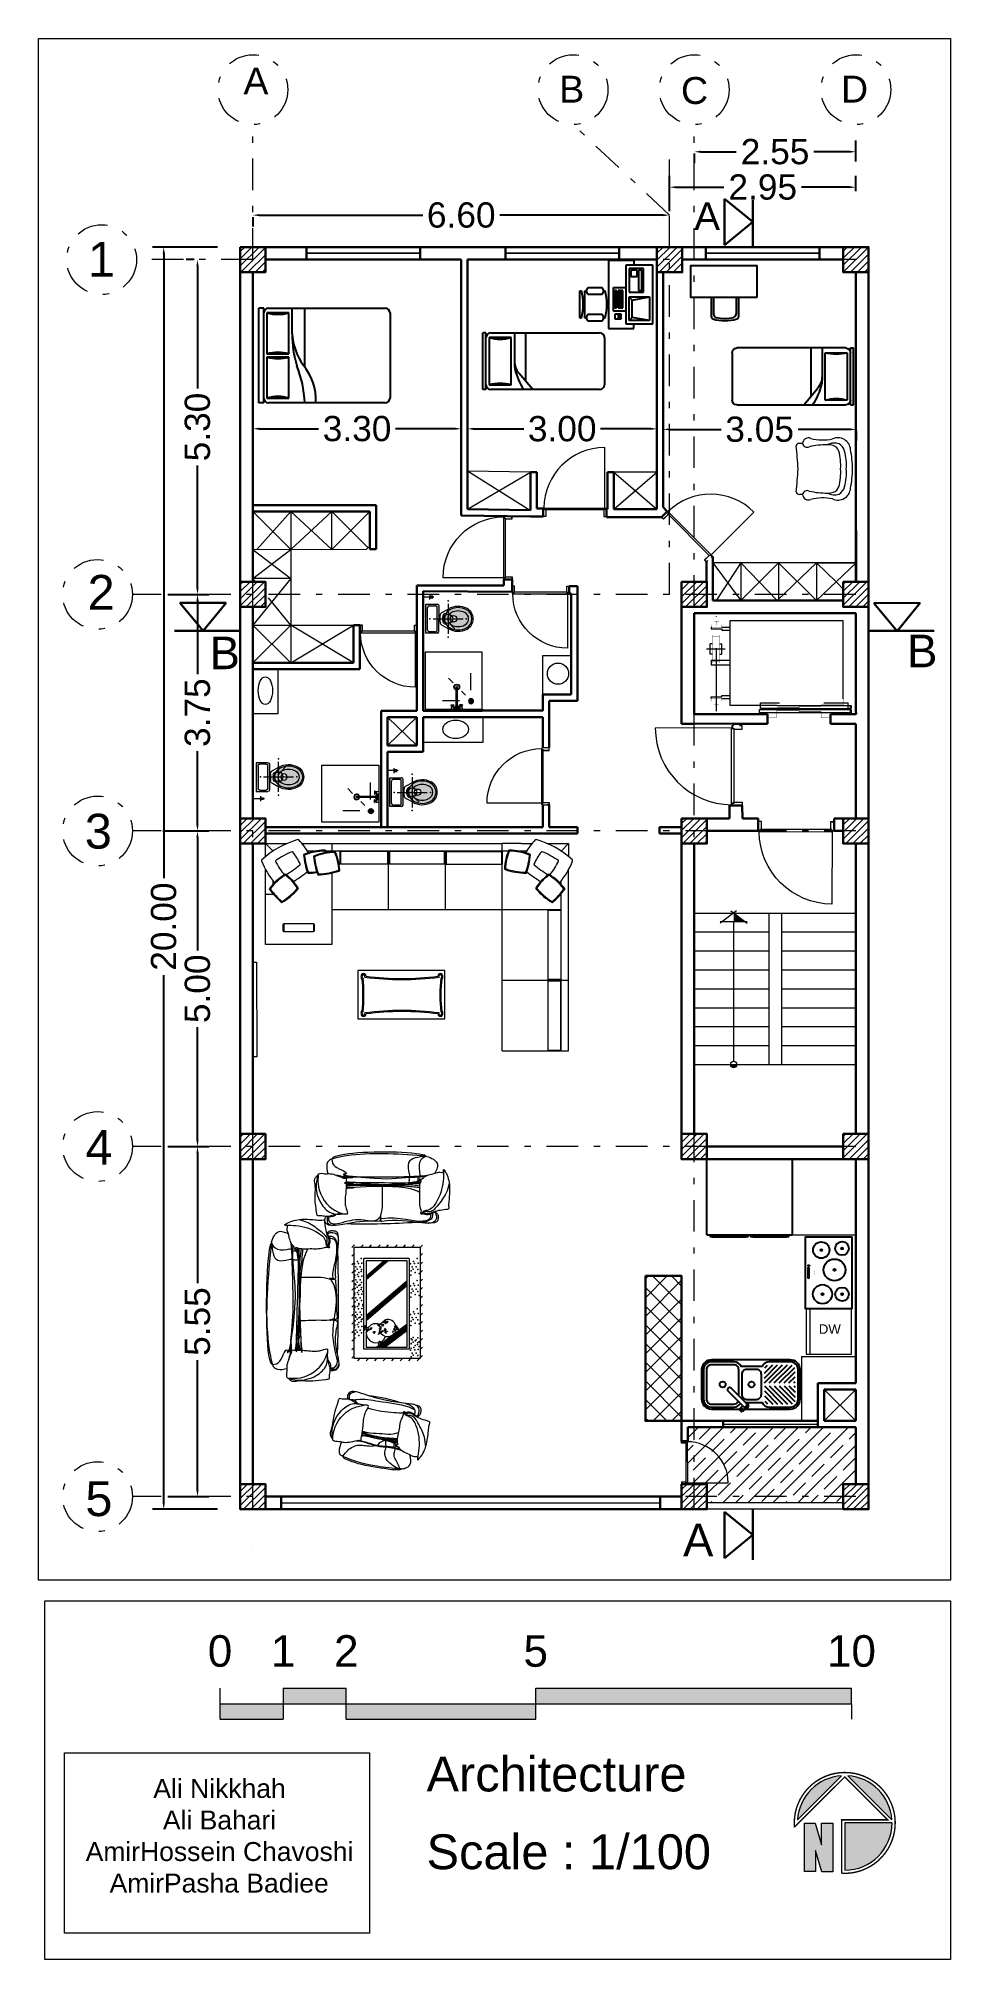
# Model space of a CAD drawing. Header units: millimetres. Extents: x 19342.2 to 19356.6, y 7344.8 to 7375.2.
import ezdxf
from ezdxf.enums import TextEntityAlignment as Align

# ---------------------------------------------------------------- set-up
doc = ezdxf.new("R2010")
doc.units = ezdxf.units.MM
doc.header["$LTSCALE"] = 2
for name, pattern in [('ACAD_ISO02W100', [15, 12, -3]), ('DASHDOT2', [0.5, 0.25, -0.125, 0, -0.125]), ('TRATTO-PUNTO', [1, 0.5, -0.25, 0, -0.25])]:
    doc.linetypes.add(name, pattern=pattern)
doc.layers.get('0').update_dxf_attribs({"lineweight": 15})
doc.layers.add('Axe Architechture', color=7, linetype='Continuous', lineweight=15)
doc.layers.add('FUR', color=13, linetype='Continuous')
doc.layers.add('furniture', color=36, linetype='Continuous')
doc.styles.add('arial', font='arial.ttf', dxfattribs={"height": 2.5})
doc.styles.add('ATT', font='')
doc.styles.add('ATTR', font='romans.shx', dxfattribs={"width": 0.8, "height": 0.6})
doc.styles.get("Standard").update_dxf_attribs({"font": 'arial.ttf'})
doc.styles.get('ATT').set_extended_font_data('B Yagut')
doc.dimstyles.new('Standard1', dxfattribs={"dimtxt": 0.4, "dimasz": 0.1, "dimexe": 0.18, "dimexo": 0.0625, "dimgap": 0.09, "dimtad": 0, "dimzin": 0, "dimdsep": 46, "dimtxsty": 'Standard', "dimcen": 0.09, "dimclrd": 1, "dimclre": 1, "dimclrt": 18, "dimadec": 0, "dimazin": 0, "dimtfac": 1, "dimtofl": 0, "dimtmove": 0, "dimatfit": 3, "dimfxl": 1, "dimtfillclr": 7, "dimtolj": 1, "dimtzin": 0, "dimarcsym": 0})

msp = doc.modelspace()

# ---------------------------------------------------------------- texts
at = {"color": 146, "lineweight": 30, "ltscale": 0.02, "true_color": 0x105689}
for height, p in [(0.439, (19352.541, 7372.204)), (0.516, (19352.364, 7351.189))]:
    msp.add_text('A', height=height, dxfattribs=at).set_placement(p)
at = {"color": 242, "lineweight": 30, "ltscale": 0.02, "true_color": 0xcd2027}
for p in [(19344.865, 7365.246), (19355.912, 7365.276)]:
    msp.add_text('B', height=0.516, dxfattribs=at).set_placement(p)
at = {"insert": (19342.852, 7347.662), "char_height": 0.3, "attachment_point": 1}
msp.add_mtext_dynamic_manual_height_columns('\\pi1.12292;Ali Nikkhah\\P\\pi1.27425;Ali Bahari\\P\\pi0.05153;AmirHossein Chavoshi\\P\\pi0.43001;AmirPasha Badiee', width=4.31371, gutter_width=2.762, heights=[2.754], dxfattribs=at)
at = {"layer": 'Axe Architechture', "linetype": 'DASHDOT2'}
for s, height, p in [('A', 0.426, (19345.401, 7374.353)), ('B', 0.426, (19350.402, 7374.222)), ('C', 0.426, (19352.331, 7374.202)), ('D', 0.426, (19354.865, 7374.224)), ('1', 0.552, (19342.939, 7371.465)), ('2', 0.552, (19342.933, 7366.187)), ('3', 0.552, (19342.889, 7362.403)), ('4', 0.552, (19342.899, 7357.394)), ('5', 0.552, (19342.898, 7351.827)), ('Architecture', 0.5524, (19348.302, 7347.464)), ('Scale : 1/100', 0.5524, (19348.302, 7346.232))]:
    msp.add_text(s, height=height, dxfattribs=at).set_placement(p)

# ---------------------------------------------------------------- blocks, each defined once
blk = doc.blocks.new('door')
at = {"color": 1, "lineweight": 15}
for p, q in [((-13.1, 93.2), (-109.2, 93.2)), ((-13.4, -3.3), (-13.4, 92.7)), ((-13.4, 92.7), (-10.5, 92.7)), ((-10.4, 96.1), (-12.8, 96.1)), ((-12.8, 96.1), (-12.8, 92.8)), ((-12.7, 92.7), (-10.5, 92.7)), ((-10.4, 96), (-12.6, 96)), ((-12.6, 96), (-12.6, 92.9)), ((-12.6, 92.9), (-10.4, 92.9)), ((-10.5, 92.7), (-10.5, -1.2)), ((-10.5, 92.7), (-10.5, 91.6)), ((-10.4, 96), (-10.4, 96.1)), ((-10.4, 92.9), (-10.4, 91.8)), ((-10.4, 91.6), (0, 91.6)), ((-10.3, 91.7), (-0.2, 91.7)), ((-0.1, 96.1), (-3.2, 96.1)), ((-3.2, 96.1), (-3.2, 96)), ((-0.3, 96), (-3.2, 96)), ((-0.2, 91.7), (-0.2, 95.9)), ((0, 91.6), (0, 96)), ((-10.4, 0), (0, 0)), ((0, 0), (0, -4.5)), ((-12.8, -3.3), (-13.4, -3.3)), ((-12.8, -1.2), (-12.8, -3.3)), ((-10.5, -1.2), (-12.8, -1.2)), ((-12.8, -4.6), (-12.8, -1.3)), ((-12.8, -3.3), (-12.8, -3.3)), ((-10.4, -4.6), (-12.8, -4.6)), ((-12.7, -1.2), (-10.5, -1.2)), ((-12.6, -4.4), (-12.6, -1.4)), ((-12.6, -1.4), (-10.4, -1.4)), ((-10.4, -4.4), (-12.6, -4.4)), ((-10.5, -1.2), (-10.5, -0.1)), ((-10.4, -1.4), (-10.4, -0.3)), ((-10.4, -4.4), (-10.4, -4.6)), ((-10.4, -4.4), (-10.4, -4.6)), ((-10.3, -0.2), (-0.2, -0.2)), ((-0.3, -4.4), (-3.2, -4.4)), ((-3.2, -4.6), (-3.2, -4.4)), ((-0.1, -4.6), (-3.2, -4.6)), ((-0.2, -0.2), (-0.2, -4.3))]:
    blk.add_line(p, q, dxfattribs=at)
for centre, radius, start, end in [((-12.7, 93.2), 96.5, 179.9758, 269.5006), ((-12.7, 92.8), 0.0916, 180, 270), ((-10.4, 91.6), 0.0916, 180, 270), ((-10.3, 91.8), 0.0916, 180, 270), ((-0.3, 95.9), 0.0916, 0, 90), ((-0.1, 96), 0.0916, 0, 90), ((-10.4, -0.1), 0.0916, 90, 180), ((-12.9, 72.8), 76.1, 269.6489, 269.6715), ((-12.7, -1.3), 0.0916, 90, 180), ((-10.3, -0.3), 0.0916, 90, 180), ((-0.3, -4.3), 0.0916, 270, 0), ((-0.1, -4.5), 0.0916, 270, 0)]:
    blk.add_arc(centre, radius, start, end, dxfattribs=at)
blk = doc.blocks.new('Farangi-02 Hatched')
h = blk.add_hatch(color=254)
h.paths.add_polyline_path([(0.145, -0.438, 0.599332), (-0.148, -0.438, 0.250522), (-0.148, -0.705, 0.599332), (0.145, -0.705, 0.250522)])
h.paths.add_polyline_path([(-0.101, -0.681, -0.000006), (-0.101, -0.681, 0.000012)], flags=16)
h.paths.add_polyline_path([(-0.053, -0.497, -1), (0.05, -0.497, -1)], flags=16)
h.paths.add_polyline_path([(0.232, -0.05), (-0.232, -0.05), (-0.232, -0.238, 0.414214), (-0.207, -0.263), (0.207, -0.263, 0.414214), (0.232, -0.238)])
h.paths.add_polyline_path([(0.176, -0.234), (-0.179, -0.234, -0.414214), (-0.211, -0.203), (-0.211, -0.11, -0.414214), (-0.179, -0.079), (0.176, -0.079, -0.414214), (0.208, -0.11), (0.208, -0.203, -0.414214)], flags=16)
for p, q in [((-0.232, -0.238), (-0.232, -0.05)), ((-0.232, -0.05), (0.232, -0.05)), ((-0.207, -0.263), (0.207, -0.263)), ((0.099, -0.307), (0.1, -0.31)), ((0.232, -0.05), (0.232, -0.238))]:
    blk.add_line(p, q)
at = {"ltscale": 100}
for p, q in [((-0.211, -0.203), (-0.211, -0.11)), ((-0.179, -0.079), (0.176, -0.079)), ((-0.179, -0.234), (0.176, -0.234)), ((-0.052, -0.28), (0.054, -0.28)), ((0.208, -0.11), (0.208, -0.203)), ((-0.104, -0.311), (-0.158, -0.412)), ((-0.033, -0.323), (0.03, -0.323)), ((0.1, -0.31), (0.155, -0.412))]:
    blk.add_line(p, q, dxfattribs=at)
blk.add_circle((-0.001, -0.497), 0.0516)
for centre, start, end in [((-0.207, -0.238), 180, 270), ((0.207, -0.238), 270, 0)]:
    blk.add_arc(centre, 0.025, start, end)
for centre, radius, start, end in [((-0.179, -0.11), 0.0314, 90, 180), ((-0.179, -0.203), 0.0314, 180, 270), ((-0.052, -0.338), 0.0581, 90, 151.8712), ((0.054, -0.331), 0.0506, 28.1288, 90.002), ((0.176, -0.11), 0.0314, 0, 90), ((0.176, -0.203), 0.0314, 270, 0), ((0.103, -0.571), 0.305, 148.6714, 208.1288), ((0.103, -0.571), 0.284, 151.8712, 208.1288), ((-0.001, -0.516), 0.166, 28.1288, 151.8712), ((0.103, -0.571), 0.231, 151.8712, 208.1288), ((-0.103, -0.31), 0.0000581, 335.7521, 151.8712), ((-0.001, -0.516), 0.113, 28.1288, 151.8712), ((-0.033, -0.375), 0.0523, 90, 177.0227), ((0.03, -0.375), 0.0523, 2.9773, 90), ((-0.106, -0.571), 0.231, 331.8712, 28.1288), ((0.1, -0.31), 0.0000581, 28.1288, 204.2479), ((-0.106, -0.571), 0.284, 331.8712, 28.1288), ((-0.106, -0.571), 0.305, 331.8712, 31.3286), ((-0.001, -0.627), 0.187, 208.1288, 331.8712), ((-0.001, -0.627), 0.166, 208.1288, 331.8712), ((-0.001, -0.627), 0.113, 208.1288, 331.8712)]:
    blk.add_arc(centre, radius, start, end, dxfattribs=at)
blk = doc.blocks.new('AXTOIL')
for p, q in [((-0.242, 0), (0.242, 0)), ((0, -0.242), (0, 0.242))]:
    blk.add_line(p, q)
for p in [(-0.292, 0), (0, 0.292), (0.292, 0), (0, -0.292)]:
    blk.add_point(p)
blk = doc.blocks.new('pipe-toil')
blk.add_circle((0, 0), 0.075)
blk.add_blockref('AXTOIL', (0, 0))
blk = doc.blocks.new('shialat4')
h = blk.add_hatch(color=256)
h.dxf.hatch_style = 1
h.set_gradient(color1=(51, 51, 51), one_color=1, tint=1, name='CYLINDER')
h.paths.add_polyline_path([(918.538, 178.189), (918.538, 178.202), (918.494, 178.202), (918.494, 178.189)])
h.paths.add_polyline_path([(918.538, 178.175), (918.538, 178.189), (918.494, 178.189), (918.494, 178.175)])
for p, q in [((918.558, 178.189), (918.386, 178.189)), ((918.494, 178.228), (918.494, 178.15))]:
    blk.add_line(p, q)
blk.add_lwpolyline([(918.538, 178.202), (918.538, 178.175), (918.494, 178.175), (918.494, 178.202)], close=True)
blk = doc.blocks.new('wc')
blk.add_line((0.51, 0.51), (0.45, 0.45))
blk.add_blockref('pipe-toil', (0.35, 0.4))
at = {"color": 252, "rotation": 180}
blk.add_blockref('Farangi-02 Hatched', (0.347, -0.01), dxfattribs=at)
at = {"lineweight": 25, "xscale": -1, "rotation": 270}
blk.add_blockref('shialat4', (-178.189, -918.386), dxfattribs=at)
blk = doc.blocks.new('hj')
for p, q in [((52.139, 22.064), (52.139, 22.366)), ((52.445, 22.194), (52.529, 22.279)), ((52.231, 21.977), (52.302, 22.048)), ((52.373, 21.743), (52.373, 22.121)), ((52.393, 21.743), (52.393, 22.121)), ((52.098, 21.877), (52.127, 21.877)), ((52.098, 21.869), (52.127, 21.869)), ((52.127, 21.877), (52.112, 21.902)), ((52.127, 21.869), (52.112, 21.844)), ((52.133, 21.88), (52.118, 21.905)), ((52.133, 21.866), (52.118, 21.841)), ((52.137, 21.874), (52.129, 21.874)), ((52.137, 21.872), (52.129, 21.872)), ((52.148, 21.905), (52.133, 21.88)), ((52.148, 21.841), (52.133, 21.866)), ((52.154, 21.902), (52.139, 21.877)), ((52.139, 21.877), (52.168, 21.877)), ((52.154, 21.844), (52.139, 21.869)), ((52.139, 21.869), (52.168, 21.869)), ((52.293, 21.777), (52.283, 21.806)), ((52.287, 21.811), (52.33, 21.811)), ((52.304, 21.778), (52.292, 21.811)), ((52.324, 21.778), (52.293, 21.778)), ((52.293, 21.778), (52.293, 21.768)), ((52.313, 21.778), (52.325, 21.811)), ((52.356, 21.773), (52.322, 21.773)), ((52.324, 21.778), (52.334, 21.806)), ((52.328, 21.763), (52.353, 21.763)), ((52.328, 21.743), (52.373, 21.743)), ((52.337, 21.881), (52.373, 21.881)), ((52.353, 21.763), (52.373, 21.763)), ((52.365, 21.796), (52.356, 21.776)), ((52.356, 21.777), (52.369, 21.763)), ((52.356, 21.776), (52.356, 21.763)), ((52.356, 21.77), (52.362, 21.763)), ((52.358, 21.781), (52.373, 21.766)), ((52.361, 21.786), (52.373, 21.773)), ((52.363, 21.791), (52.373, 21.781)), ((52.373, 21.796), (52.365, 21.796)), ((52.365, 21.796), (52.373, 21.788)), ((52.372, 21.796), (52.373, 21.795)), ((52.393, 21.881), (52.635, 21.881)), ((52.401, 21.796), (52.393, 21.796)), ((52.393, 21.796), (52.408, 21.781)), ((52.393, 21.789), (52.41, 21.772)), ((52.393, 21.782), (52.41, 21.765)), ((52.393, 21.775), (52.405, 21.763)), ((52.393, 21.768), (52.398, 21.763)), ((52.393, 21.763), (52.414, 21.763)), ((52.393, 21.743), (52.439, 21.743)), ((52.4, 21.796), (52.402, 21.794)), ((52.401, 21.796), (52.41, 21.776)), ((52.41, 21.776), (52.41, 21.763)), ((52.445, 21.773), (52.41, 21.773)), ((52.414, 21.763), (52.439, 21.763)), ((52.443, 21.778), (52.433, 21.806)), ((52.48, 21.811), (52.437, 21.811)), ((52.454, 21.778), (52.442, 21.811)), ((52.443, 21.778), (52.473, 21.778)), ((52.463, 21.778), (52.475, 21.811)), ((52.473, 21.778), (52.473, 21.768)), ((52.474, 21.777), (52.484, 21.806))]:
    blk.add_line(p, q)
for radius in [0.0445, 0.00391]:
    blk.add_circle((52.133, 21.873), radius)
for centre, radius, start, end in [((52.133, 21.873), 0.0355, 65.818, 114.182), ((52.383, 22.121), 0.05, 281.537, 258.463), ((52.383, 22.121), 0.04, 284.4775, 255.5225), ((52.383, 22.121), 0.01, 0, 180), ((52.133, 21.873), 0.0355, 125.818, 174.182), ((52.133, 21.873), 0.0355, 185.818, 234.182), ((52.133, 21.873), 0.0355, 245.818, 294.182), ((52.133, 21.873), 0.0355, 5.818, 54.182), ((52.133, 21.873), 0.0355, 305.818, 354.182), ((52.287, 21.807), 0.0035, 90, 199.3525), ((52.328, 21.75), 0.0393, 152.8601, 207.1399), ((52.334, 21.773), 0.0113, 152.9267, 230.7626), ((52.334, 21.733), 0.0113, 129.2374, 189.1714), ((52.328, 21.765), 0.002, 230.7626, 270), ((52.328, 21.741), 0.002, 90, 129.2374), ((52.328, 21.741), 0.002, 90, 129.2374), ((52.33, 21.807), 0.0035, 340.6475, 90), ((52.383, 21.841), 0.102, 254.5725, 285.4275), ((52.437, 21.807), 0.0035, 90, 199.3525), ((52.439, 21.765), 0.002, 270, 309.2374), ((52.439, 21.741), 0.002, 50.7626, 90), ((52.439, 21.741), 0.002, 50.7626, 90), ((52.433, 21.773), 0.0113, 309.2374, 27.0733), ((52.433, 21.733), 0.0113, 350.8286, 50.7626), ((52.438, 21.75), 0.0393, 332.8601, 27.1399), ((52.48, 21.807), 0.0035, 340.6475, 90)]:
    blk.add_arc(centre, radius, start, end)
blk = doc.blocks.new('dosh')
at = {"ltscale": 0.5}
blk.add_lwpolyline([(0.494, 0.462), (-0.506, 0.462), (-0.506, -0.538), (0.494, -0.538)], close=True, dxfattribs=at)
at = {"xscale": -1, "rotation": 180}
blk.add_blockref('hj', (-52.445, 22.194), dxfattribs=at)
blk = doc.blocks.new('*D14')
at = {"layer": 'Axe Architechture', "color": 1, "lineweight": -2, "transparency": 16777216}
for p, q in [((19352.15, 7372.502), (19352.15, 7372.62)), ((19345.551, 7372.409), (19345.551, 7372.26)), ((19345.651, 7372.44), (19348.241, 7372.44)), ((19352.05, 7372.44), (19349.46, 7372.44))]:
    blk.add_line(p, q, dxfattribs=at)
at = {"layer": 'Axe Architechture', "color": 1, "lineweight": 30, "transparency": 16777216}
for points in [[(19345.651, 7372.457), (19345.651, 7372.423), (19345.551, 7372.44)], [(19352.05, 7372.457), (19352.05, 7372.423), (19352.15, 7372.44)]]:
    blk.add_solid(points, dxfattribs=at)
at = {"layer": 'Axe Architechture', "color": 18, "transparency": 16777216, "insert": (19348.851, 7372.44), "char_height": 0.4, "attachment_point": 5}
blk.add_mtext('\\A1;6.60', dxfattribs=at)
blk = doc.blocks.new('*D15')
at = {"layer": 'Axe Architechture', "color": 1, "lineweight": -2, "transparency": 16777216}
for p, q in [((19352.15, 7372.502), (19352.15, 7373.063)), ((19355.101, 7372.822), (19355.101, 7373.063)), ((19352.25, 7372.883), (19353.011, 7372.883)), ((19355.001, 7372.883), (19354.24, 7372.883))]:
    blk.add_line(p, q, dxfattribs=at)
at = {"layer": 'Axe Architechture', "color": 1, "lineweight": 30, "transparency": 16777216}
for points in [[(19352.25, 7372.899), (19352.25, 7372.866), (19352.15, 7372.883)], [(19355.001, 7372.899), (19355.001, 7372.866), (19355.101, 7372.883)]]:
    blk.add_solid(points, dxfattribs=at)
at = {"layer": 'Axe Architechture', "color": 18, "transparency": 16777216, "insert": (19353.626, 7372.883), "char_height": 0.4, "attachment_point": 5}
blk.add_mtext('\\A1;2.95', dxfattribs=at)
blk = doc.blocks.new('*D12')
at = {"layer": 'Axe Architechture', "color": 1, "lineweight": -2, "transparency": 16777216}
for p, q in [((19355.101, 7373.29), (19355.101, 7373.624)), ((19352.541, 7373.419), (19352.541, 7373.264)), ((19352.641, 7373.444), (19353.207, 7373.444)), ((19355.001, 7373.444), (19354.436, 7373.444))]:
    blk.add_line(p, q, dxfattribs=at)
at = {"layer": 'Axe Architechture', "color": 1, "lineweight": 30, "transparency": 16777216}
for points in [[(19352.641, 7373.461), (19352.641, 7373.428), (19352.541, 7373.444)], [(19355.001, 7373.461), (19355.001, 7373.428), (19355.101, 7373.444)]]:
    blk.add_solid(points, dxfattribs=at)
at = {"layer": 'Axe Architechture', "color": 18, "transparency": 16777216, "insert": (19353.821, 7373.444), "char_height": 0.4, "attachment_point": 5}
blk.add_mtext('\\A1;2.55', dxfattribs=at)
blk = doc.blocks.new('*D16')
at = {"layer": 'Axe Architechture', "color": 1, "lineweight": -2, "transparency": 16777216}
for p, q in [((19344.623, 7371.735), (19344.494, 7371.735)), ((19344.674, 7371.635), (19344.674, 7369.692)), ((19344.674, 7366.531), (19344.674, 7368.474)), ((19344.202, 7366.431), (19344.854, 7366.431))]:
    blk.add_line(p, q, dxfattribs=at)
at = {"layer": 'Axe Architechture', "color": 1, "lineweight": 30, "transparency": 16777216}
for points in [[(19344.657, 7371.635), (19344.691, 7371.635), (19344.674, 7371.735)], [(19344.657, 7366.531), (19344.691, 7366.531), (19344.674, 7366.431)]]:
    blk.add_solid(points, dxfattribs=at)
at = {"layer": 'Axe Architechture', "color": 18, "transparency": 16777216, "insert": (19344.674, 7369.083), "char_height": 0.4, "attachment_point": 5, "rotation": 90}
blk.add_mtext('\\A1;5.30', dxfattribs=at)
blk = doc.blocks.new('*D17')
at = {"layer": 'Axe Architechture', "color": 1, "lineweight": -2, "transparency": 16777216}
for p, q in [((19344.674, 7366.331), (19344.674, 7365.167)), ((19344.737, 7366.431), (19344.854, 7366.431)), ((19344.674, 7362.782), (19344.674, 7363.946)), ((19344.123, 7362.682), (19344.854, 7362.682))]:
    blk.add_line(p, q, dxfattribs=at)
at = {"layer": 'Axe Architechture', "color": 1, "lineweight": 30, "transparency": 16777216}
for points in [[(19344.657, 7366.331), (19344.691, 7366.331), (19344.674, 7366.431)], [(19344.657, 7362.782), (19344.691, 7362.782), (19344.674, 7362.682)]]:
    blk.add_solid(points, dxfattribs=at)
at = {"layer": 'Axe Architechture', "color": 18, "transparency": 16777216, "insert": (19344.674, 7364.557), "char_height": 0.4, "attachment_point": 5, "rotation": 90}
blk.add_mtext('\\A1;3.75', dxfattribs=at)
blk = doc.blocks.new('*D18')
at = {"layer": 'Axe Architechture', "color": 1, "lineweight": -2, "transparency": 16777216}
for p, q in [((19344.674, 7362.582), (19344.674, 7360.791)), ((19344.737, 7362.682), (19344.854, 7362.682)), ((19344.674, 7357.782), (19344.674, 7359.573)), ((19344.202, 7357.682), (19344.854, 7357.682))]:
    blk.add_line(p, q, dxfattribs=at)
at = {"layer": 'Axe Architechture', "color": 1, "lineweight": 30, "transparency": 16777216}
for points in [[(19344.657, 7362.582), (19344.691, 7362.582), (19344.674, 7362.682)], [(19344.657, 7357.782), (19344.691, 7357.782), (19344.674, 7357.682)]]:
    blk.add_solid(points, dxfattribs=at)
at = {"layer": 'Axe Architechture', "color": 18, "transparency": 16777216, "insert": (19344.674, 7360.182), "char_height": 0.4, "attachment_point": 5, "rotation": 90}
blk.add_mtext('\\A1;5.00', dxfattribs=at)
blk = doc.blocks.new('*D19')
at = {"layer": 'Axe Architechture', "color": 1, "lineweight": -2, "transparency": 16777216}
for p, q in [((19344.737, 7357.682), (19344.854, 7357.682)), ((19344.674, 7357.582), (19344.674, 7355.52)), ((19344.674, 7352.235), (19344.674, 7354.297)), ((19344.202, 7352.135), (19344.854, 7352.135))]:
    blk.add_line(p, q, dxfattribs=at)
at = {"layer": 'Axe Architechture', "color": 1, "lineweight": 30, "transparency": 16777216}
for points in [[(19344.657, 7357.582), (19344.691, 7357.582), (19344.674, 7357.682)], [(19344.657, 7352.235), (19344.691, 7352.235), (19344.674, 7352.135)]]:
    blk.add_solid(points, dxfattribs=at)
at = {"layer": 'Axe Architechture', "color": 18, "transparency": 16777216, "insert": (19344.674, 7354.909), "char_height": 0.4, "attachment_point": 5, "rotation": 90}
blk.add_mtext('\\A1;5.55', dxfattribs=at)
blk = doc.blocks.new('*D13')
at = {"layer": 'Axe Architechture', "color": 1, "lineweight": -2, "transparency": 16777216}
for p, q in [((19344.993, 7371.935), (19343.959, 7371.935)), ((19344.139, 7371.835), (19344.139, 7361.935)), ((19344.139, 7352.035), (19344.139, 7360.4)), ((19344.993, 7351.935), (19343.959, 7351.935))]:
    blk.add_line(p, q, dxfattribs=at)
at = {"layer": 'Axe Architechture', "color": 1, "lineweight": 30, "transparency": 16777216}
for points in [[(19344.122, 7371.835), (19344.156, 7371.835), (19344.139, 7371.935)], [(19344.122, 7352.035), (19344.156, 7352.035), (19344.139, 7351.935)]]:
    blk.add_solid(points, dxfattribs=at)
at = {"layer": 'Axe Architechture', "color": 18, "transparency": 16777216, "insert": (19344.139, 7361.167), "char_height": 0.4, "attachment_point": 5, "rotation": 90}
blk.add_mtext('\\A1;20.00', dxfattribs=at)
blk = doc.blocks.new('*D20')
at = {"layer": 'Axe Architechture', "color": 1, "lineweight": -2, "transparency": 16777216}
for p, q in [((19345.551, 7369.627), (19345.551, 7368.876)), ((19345.651, 7369.056), (19346.592, 7369.056)), ((19348.75, 7369.056), (19347.809, 7369.056)), ((19348.85, 7369.118), (19348.85, 7369.236))]:
    blk.add_line(p, q, dxfattribs=at)
at = {"layer": 'Axe Architechture', "color": 1, "lineweight": 30, "transparency": 16777216}
for points in [[(19345.651, 7369.072), (19345.651, 7369.039), (19345.551, 7369.056)], [(19348.75, 7369.072), (19348.75, 7369.039), (19348.85, 7369.056)]]:
    blk.add_solid(points, dxfattribs=at)
at = {"layer": 'Axe Architechture', "color": 18, "transparency": 16777216, "insert": (19347.201, 7369.056), "char_height": 0.4, "attachment_point": 5}
blk.add_mtext('\\A1;3.30', dxfattribs=at)
blk = doc.blocks.new('*D21')
at = {"layer": 'Axe Architechture', "color": 1, "lineweight": -2, "transparency": 16777216}
for p, q in [((19348.95, 7369.696), (19348.95, 7368.874)), ((19351.95, 7369.696), (19351.95, 7368.874)), ((19349.05, 7369.054), (19349.841, 7369.054)), ((19351.85, 7369.054), (19351.058, 7369.054))]:
    blk.add_line(p, q, dxfattribs=at)
at = {"layer": 'Axe Architechture', "color": 1, "lineweight": 30, "transparency": 16777216}
for points in [[(19349.05, 7369.071), (19349.05, 7369.037), (19348.95, 7369.054)], [(19351.85, 7369.071), (19351.85, 7369.037), (19351.95, 7369.054)]]:
    blk.add_solid(points, dxfattribs=at)
at = {"layer": 'Axe Architechture', "color": 18, "transparency": 16777216, "insert": (19350.45, 7369.054), "char_height": 0.4, "attachment_point": 5}
blk.add_mtext('\\A1;3.00', dxfattribs=at)
blk = doc.blocks.new('*D22')
at = {"layer": 'Axe Architechture', "color": 1, "lineweight": -2, "transparency": 16777216}
for p, q in [((19352.05, 7369.611), (19352.05, 7368.866)), ((19352.15, 7369.046), (19352.966, 7369.046)), ((19355.004, 7369.046), (19354.188, 7369.046)), ((19355.104, 7369.021), (19355.104, 7368.866))]:
    blk.add_line(p, q, dxfattribs=at)
at = {"layer": 'Axe Architechture', "color": 1, "lineweight": 30, "transparency": 16777216}
for points in [[(19352.15, 7369.062), (19352.15, 7369.029), (19352.05, 7369.046)], [(19355.004, 7369.062), (19355.004, 7369.029), (19355.104, 7369.046)]]:
    blk.add_solid(points, dxfattribs=at)
at = {"layer": 'Axe Architechture', "color": 18, "transparency": 16777216, "insert": (19353.577, 7369.046), "char_height": 0.4, "attachment_point": 5}
blk.add_mtext('\\A1;3.05', dxfattribs=at)
blk = doc.blocks.new('NORTH')
at = {"linetype": 'Continuous'}
h = blk.add_hatch(color=256, dxfattribs=at)
edge = h.paths.add_edge_path()
edge.add_line((-0.468, 0.032), (-0.032, 0.468))
edge.add_arc((0, 0), 0.469, 93.9596, 176.0404)
h = blk.add_hatch(color=256, dxfattribs=at)
edge = h.paths.add_edge_path()
edge.add_line((0.032, 0.468), (0.468, 0.032))
edge.add_arc((0, 0), 0.469, 3.9596, 86.0404)
h = blk.add_hatch(color=256, dxfattribs=at)
edge = h.paths.add_edge_path()
edge.add_line((0.469, 0), (0, 0))
edge.add_line((0, 0), (0, -0.469))
edge.add_arc((0, 0), 0.469, 270, 360)
blk.add_hatch(color=256, dxfattribs=at).paths.add_polyline_path([(-0.229, -0.218), (-0.229, -0.001), (-0.118, -0.001), (-0.118, -0.485), (-0.226, -0.485), (-0.291, -0.272), (-0.291, -0.482), (-0.399, -0.482), (-0.399, -0.001), (-0.294, -0.001)])
at = {"color": 0, "linetype": 'ByBlock'}
for p, q in [((-0.468, 0.032), (-0.032, 0.468)), ((0.032, 0.468), (0.468, 0.032)), ((0, 0), (0, -0.469)), ((0.469, 0), (0, 0))]:
    blk.add_line(p, q, dxfattribs=at)
at = {"linetype": 'Continuous'}
for p, q in [((-0.399, -0.482), (-0.399, -0.001)), ((-0.399, -0.001), (-0.294, -0.001)), ((-0.294, -0.001), (-0.229, -0.218)), ((-0.229, -0.001), (-0.118, -0.001)), ((-0.229, -0.218), (-0.229, -0.001)), ((-0.118, -0.001), (-0.118, -0.485)), ((-0.226, -0.485), (-0.291, -0.272)), ((-0.291, -0.272), (-0.291, -0.482)), ((-0.291, -0.482), (-0.399, -0.482)), ((-0.118, -0.485), (-0.226, -0.485))]:
    blk.add_line(p, q, dxfattribs=at)
at = {"color": 0, "linetype": 'ByBlock', "const_width": 0.0138}
blk.add_lwpolyline([(-0.031, -0.499, 2.690612), (-0.498, -0.042), (0, 0.456), (0.425, 0.031), (-0.031, 0.031)], format="xyb", close=True, dxfattribs=at)
at = {"color": 0, "linetype": 'ByBlock'}
for start, end in [(93.9596, 176.0404), (3.9596, 86.0404), (270, 0)]:
    blk.add_arc((0, 0), 0.469, start, end, dxfattribs=at)
blk = doc.blocks.new('a')
h = blk.add_hatch(color=1)
h.paths.add_polyline_path([(-4.524, 0.856), (-5.524, 0.856), (-5.524, 0.61), (-4.524, 0.61)])
h.paths.add_polyline_path([(-5.524, 0.61), (-6.524, 0.61), (-6.524, 0.363), (-5.524, 0.363)])
h.paths.add_polyline_path([(-1.524, 0.61), (-4.524, 0.61), (-4.524, 0.363), (-1.524, 0.363)])
blk.add_hatch(color=1).paths.add_polyline_path([(3.476, 0.856), (-1.524, 0.856), (-1.524, 0.61), (3.476, 0.61)])
at = {"color": 1}
for p, q in [((-6.524, 0.61), (-6.524, 0.856)), ((-6.524, 0.363), (-6.524, 0.61)), ((-6.524, 0.61), (-5.524, 0.61)), ((-5.524, 0.856), (-4.524, 0.856)), ((-5.524, 0.856), (-5.524, 0.363)), ((-5.524, 0.61), (3.476, 0.61)), ((-4.524, 0.363), (-4.524, 0.856)), ((-1.524, 0.856), (3.476, 0.856)), ((3.476, 0.61), (3.476, 0.363)), ((-6.524, 0.363), (-5.524, 0.363)), ((-4.524, 0.363), (-1.524, 0.363))]:
    blk.add_line(p, q, dxfattribs=at)
for points in [[(-1.524, 0.363), (-1.524, 0.856)], [(3.476, 0.61), (3.476, 0.856)]]:
    blk.add_lwpolyline(points, dxfattribs=at)
at = {"color": 1, "style": 'arial'}
for s, p in [('0', (-6.524, 1.446)), ('1', (-5.524, 1.446)), ('2', (-4.524, 1.446)), ('5', (-1.524, 1.446)), ('10', (3.476, 1.446))]:
    blk.add_text(s, height=0.5, dxfattribs=at).set_placement(p, align=Align.MIDDLE_CENTER)
blk = doc.blocks.new('46')
h = blk.add_hatch()
h.set_pattern_fill('ANSI31,N', color=0, scale=0.025, angle=540, style=0)
h.set_pattern_definition([(225, (91.25518, 83.083555), (0.0561266, -0.0561266), [])])
h.paths.add_polyline_path([(77.77, 72.031), (76.899, 72.031), (76.899, 73.502), (77.77, 73.502)], flags=16)
h.paths.add_polyline_path([(77.8, 72.001), (76.869, 72.001), (76.869, 73.532), (77.8, 73.532)])
at = {"color": 0}
for p, q in [((76.899, 72.031), (76.899, 73.502)), ((76.899, 73.502), (77.77, 73.502)), ((77.026, 72.154), (77.026, 73.354)), ((77.626, 73.354), (77.026, 73.354)), ((77.316, 73.324), (77.055, 73.097)), ((77.305, 73.324), (77.055, 73.106)), ((77.295, 73.324), (77.055, 73.115)), ((77.347, 73.324), (77.055, 73.07)), ((77.336, 73.324), (77.055, 73.079)), ((77.326, 73.324), (77.055, 73.088)), ((77.596, 73.324), (77.056, 73.324)), ((77.056, 73.324), (77.056, 72.184)), ((77.596, 72.184), (77.596, 73.324)), ((77.626, 73.354), (77.626, 72.154)), ((77.77, 73.502), (77.77, 72.031)), ((77.595, 73.054), (77.056, 72.594)), ((77.595, 73.045), (77.056, 72.585)), ((77.595, 73.036), (77.056, 72.576)), ((77.595, 73.027), (77.056, 72.567)), ((77.595, 73.018), (77.056, 72.558)), ((77.595, 73.009), (77.056, 72.549)), ((77.595, 73), (77.056, 72.54)), ((77.595, 72.991), (77.056, 72.531)), ((77.04, 72.425), (77.018, 72.419)), ((77.018, 72.419), (77.03, 72.401)), ((77.03, 72.401), (77.043, 72.425)), ((77.034, 72.456), (77.031, 72.453)), ((77.043, 72.422), (77.04, 72.425)), ((77.052, 72.42), (77.053, 72.417)), ((77.053, 72.423), (77.073, 72.444)), ((77.053, 72.417), (77.08, 72.42)), ((77.073, 72.402), (77.062, 72.392)), ((77.067, 72.398), (77.074, 72.39)), ((77.073, 72.444), (77.094, 72.405)), ((77.08, 72.399), (77.073, 72.402)), ((77.074, 72.39), (77.08, 72.399)), ((77.079, 72.438), (77.126, 72.481)), ((77.088, 72.408), (77.083, 72.404)), ((77.102, 72.416), (77.086, 72.413)), ((77.094, 72.405), (77.098, 72.407)), ((77.098, 72.407), (77.113, 72.426)), ((77.11, 72.433), (77.116, 72.438)), ((77.116, 72.438), (77.138, 72.442)), ((77.126, 72.481), (77.16, 72.494)), ((77.151, 72.383), (77.162, 72.389)), ((77.162, 72.368), (77.151, 72.383)), ((77.175, 72.388), (77.157, 72.364)), ((77.16, 72.494), (77.206, 72.496)), ((77.162, 72.389), (77.175, 72.388)), ((77.595, 72.48), (77.198, 72.184)), ((77.206, 72.496), (77.23, 72.49)), ((77.209, 72.473), (77.212, 72.476)), ((77.222, 72.46), (77.209, 72.473)), ((77.595, 72.471), (77.21, 72.184)), ((77.212, 72.476), (77.23, 72.478)), ((77.231, 72.356), (77.212, 72.35)), ((77.228, 72.379), (77.218, 72.362)), ((77.231, 72.468), (77.222, 72.46)), ((77.595, 72.462), (77.222, 72.184)), ((77.227, 72.396), (77.251, 72.362)), ((77.243, 72.393), (77.227, 72.389)), ((77.256, 72.426), (77.228, 72.399)), ((77.23, 72.49), (77.24, 72.484)), ((77.23, 72.478), (77.234, 72.475)), ((77.23, 72.422), (77.243, 72.429)), ((77.242, 72.41), (77.23, 72.422)), ((77.248, 72.368), (77.231, 72.356)), ((77.234, 72.478), (77.233, 72.454)), ((77.233, 72.454), (77.24, 72.438)), ((77.595, 72.453), (77.234, 72.184)), ((77.234, 72.404), (77.243, 72.393)), ((77.237, 72.482), (77.307, 72.542)), ((77.255, 72.45), (77.24, 72.448)), ((77.24, 72.438), (77.251, 72.426)), ((77.254, 72.447), (77.245, 72.435)), ((77.245, 72.38), (77.261, 72.382)), ((77.595, 72.444), (77.246, 72.184)), ((77.251, 72.362), (77.259, 72.379)), ((77.255, 72.364), (77.28, 72.342)), ((77.595, 72.435), (77.258, 72.184)), ((77.258, 72.393), (77.262, 72.398)), ((77.261, 72.382), (77.258, 72.393)), ((77.285, 72.482), (77.259, 72.475)), ((77.259, 72.475), (77.276, 72.46)), ((77.262, 72.398), (77.28, 72.398)), ((77.264, 72.379), (77.27, 72.379)), ((77.595, 72.426), (77.27, 72.184)), ((77.28, 72.396), (77.271, 72.38)), ((77.276, 72.46), (77.288, 72.479)), ((77.28, 72.398), (77.314, 72.408)), ((77.28, 72.342), (77.313, 72.325)), ((77.595, 72.417), (77.283, 72.184)), ((77.288, 72.479), (77.285, 72.482)), ((77.286, 72.508), (77.319, 72.516)), ((77.288, 72.518), (77.289, 72.511)), ((77.292, 72.284), (77.311, 72.322)), ((77.295, 72.411), (77.296, 72.404)), ((77.595, 72.408), (77.295, 72.184)), ((77.307, 72.432), (77.296, 72.414)), ((77.298, 72.386), (77.316, 72.367)), ((77.302, 72.536), (77.314, 72.521)), ((77.302, 72.385), (77.32, 72.393)), ((77.31, 72.505), (77.305, 72.5)), ((77.305, 72.5), (77.313, 72.49)), ((77.595, 72.399), (77.307, 72.184)), ((77.308, 72.425), (77.319, 72.407)), ((77.316, 72.505), (77.31, 72.505)), ((77.313, 72.49), (77.322, 72.503)), ((77.314, 72.521), (77.323, 72.527)), ((77.322, 72.5), (77.316, 72.505)), ((77.316, 72.367), (77.32, 72.368)), ((77.316, 72.325), (77.363, 72.325)), ((77.319, 72.516), (77.329, 72.502)), ((77.32, 72.393), (77.332, 72.392)), ((77.32, 72.368), (77.326, 72.379)), ((77.323, 72.527), (77.348, 72.524)), ((77.335, 72.395), (77.328, 72.38)), ((77.329, 72.502), (77.332, 72.502)), ((77.332, 72.502), (77.347, 72.521)), ((77.363, 72.325), (77.391, 72.336)), ((77.391, 72.336), (77.417, 72.352)), ((77.403, 72.388), (77.409, 72.374)), ((77.417, 72.388), (77.406, 72.389)), ((77.409, 72.374), (77.412, 72.379)), ((77.414, 72.38), (77.417, 72.388)), ((77.417, 72.356), (77.428, 72.364)), ((77.433, 72.333), (77.417, 72.356)), ((77.422, 72.425), (77.419, 72.417)), ((77.419, 72.417), (77.436, 72.413)), ((77.431, 72.432), (77.422, 72.425)), ((77.425, 72.407), (77.424, 72.414)), ((77.425, 72.459), (77.446, 72.433)), ((77.443, 72.396), (77.425, 72.407)), ((77.452, 72.463), (77.428, 72.456)), ((77.43, 72.41), (77.43, 72.405)), ((77.433, 72.362), (77.43, 72.368)), ((77.44, 72.417), (77.431, 72.432)), ((77.446, 72.401), (77.431, 72.401)), ((77.454, 72.368), (77.433, 72.337)), ((77.449, 72.364), (77.433, 72.362)), ((77.437, 72.413), (77.44, 72.417)), ((77.439, 72.402), (77.437, 72.413)), ((77.437, 72.38), (77.443, 72.396)), ((77.446, 72.433), (77.468, 72.463)), ((77.457, 72.413), (77.446, 72.401)), ((77.449, 72.468), (77.464, 72.46)), ((77.457, 72.423), (77.455, 72.414)), ((77.473, 72.414), (77.457, 72.413)), ((77.468, 72.436), (77.458, 72.426)), ((77.461, 72.447), (77.465, 72.442)), ((77.465, 72.442), (77.483, 72.42)), ((77.483, 72.42), (77.473, 72.414)), ((77.626, 72.154), (77.026, 72.154)), ((77.056, 72.184), (77.596, 72.184)), ((77.219, 72.232), (77.215, 72.216)), ((77.233, 72.25), (77.219, 72.232)), ((77.242, 72.232), (77.227, 72.262)), ((77.227, 72.262), (77.251, 72.257)), ((77.245, 72.245), (77.239, 72.242)), ((77.249, 72.254), (77.246, 72.245)), ((77.246, 72.245), (77.254, 72.239)), ((77.264, 72.254), (77.252, 72.232)), ((77.252, 72.23), (77.274, 72.23)), ((77.265, 72.259), (77.292, 72.284)), ((77.277, 72.238), (77.265, 72.259)), ((77.276, 72.232), (77.277, 72.238)), ((77.77, 72.031), (76.899, 72.031))]:
    blk.add_line(p, q, dxfattribs=at)
for centre, radius, start, end in [((77.043, 72.453), 0.0104, 180, 161.5651), ((77.19, 72.371), 0.132, 170.7539, 282.3954), ((77.12, 72.433), 0.0119, 180, 26.5651), ((77.342, 72.438), 0.11, 12.9381, 108.9246), ((77.225, 72.242), 0.0282, 248.7495, 336.0375)]:
    blk.add_arc(centre, radius, start, end, dxfattribs=at)
for p in [(76.942, 73.315), (76.991, 73.355), (77.682, 73.315), (77.732, 73.355), (76.902, 73.281), (76.902, 73.108), (76.907, 73.133), (76.911, 73.191), (76.922, 73.241), (76.922, 73.069), (76.937, 73.212), (76.942, 73.143), (76.957, 73.286), (76.957, 73.113), (76.962, 73.167), (76.977, 73.241), (76.977, 73.069), (76.991, 73.182), (76.996, 73.207), (77.001, 73.291), (77.001, 73.118), (77.643, 73.281), (77.648, 73.133), (77.651, 73.191), (77.663, 73.241), (77.677, 73.212), (77.697, 73.286), (77.702, 73.167), (77.717, 73.241), (77.732, 73.064), (77.737, 73.207), (77.742, 73.291), (77.755, 73.154), (76.902, 72.871), (76.907, 72.96), (76.907, 72.896), (76.911, 73.019), (76.911, 72.955), (76.922, 73.004), (76.922, 72.832), (76.937, 73.039), (76.937, 72.975), (76.942, 72.906), (76.957, 72.876), (76.962, 72.995), (76.962, 72.93), (76.977, 73.004), (76.977, 72.832), (76.991, 72.945), (76.996, 73.034), (76.996, 72.97), (77.001, 72.881), (77.015, 72.917), (77.643, 72.99), (77.648, 72.842), (77.651, 72.9), (77.663, 72.95), (77.677, 72.921), (77.682, 73.024), (77.697, 72.995), (77.702, 72.876), (77.717, 72.95), (77.737, 72.916), (77.742, 73), (77.755, 72.863), (76.902, 72.684), (76.907, 72.723), (76.907, 72.709), (76.911, 72.782), (76.911, 72.594), (76.922, 72.644), (76.922, 72.58), (76.937, 72.802), (76.937, 72.615), (76.937, 72.551), (76.942, 72.718), (76.957, 72.689), (76.962, 72.758), (76.962, 72.743), (76.962, 72.57), (76.977, 72.644), (76.977, 72.58), (76.996, 72.797), (76.996, 72.61), (77.001, 72.694), (77.015, 72.744), (77.015, 72.729), (77.015, 72.557), (77.643, 72.615), (77.663, 72.575), (77.682, 72.649), (77.697, 72.62), (77.717, 72.575), (77.732, 72.689), (77.742, 72.625), (76.902, 72.447), (76.907, 72.536), (76.907, 72.472), (76.907, 72.299), (76.911, 72.53), (76.911, 72.358), (76.922, 72.408), (76.937, 72.378), (76.942, 72.482), (76.957, 72.452), (76.962, 72.506), (76.962, 72.334), (76.977, 72.408), (76.991, 72.521), (76.996, 72.546), (76.996, 72.373), (77.001, 72.457), (77.648, 72.467), (77.651, 72.525), (77.677, 72.546), (77.679, 72.311), (77.702, 72.501), (77.737, 72.541), (77.738, 72.306), (77.755, 72.488), (77.644, 72.144), (77.649, 72.232), (77.649, 72.168), (77.653, 72.291), (77.653, 72.227), (77.653, 72.054), (77.664, 72.277), (77.664, 72.104), (77.679, 72.247), (77.679, 72.075), (77.684, 72.178), (77.699, 72.149), (77.704, 72.267), (77.704, 72.203), (77.718, 72.277), (77.718, 72.104), (77.733, 72.218), (77.738, 72.242), (77.738, 72.07), (77.743, 72.153), (77.756, 72.253), (77.756, 72.189)]:
    blk.add_point(p, dxfattribs=at)
blk = doc.blocks.new('47')
at = {"color": 0}
blk.add_arc((76.58, 69.668), 2.103, 71.7972, 83.1231, dxfattribs=at)
for points in [[(77.464, 71.484), (77.496, 71.515), (77.508, 71.562), (77.502, 71.602), (77.467, 71.625), (77.309, 71.658), (77.049, 71.697), (76.757, 71.778), (76.616, 71.814), (76.579, 71.811), (76.538, 71.766), (76.543, 71.709)], [(76.563, 71.71), (76.578, 71.789), (76.639, 71.812)], [(76.336, 71.202), (76.336, 71.308), (76.442, 71.546), (76.602, 71.652), (76.762, 71.634)], [(76.341, 71.193), (76.359, 71.303), (76.6, 71.59), (76.754, 71.635)], [(76.669, 71.66), (76.644, 71.686), (76.576, 71.707), (76.565, 71.705)], [(76.609, 71.702), (76.662, 71.711), (76.946, 71.687), (77.344, 71.611), (77.419, 71.58)], [(77.569, 71.085), (77.551, 71.211), (77.465, 71.402), (77.368, 71.499), (77.302, 71.514), (77.289, 71.536), (77.27, 71.542)], [(77.463, 70.925), (77.483, 71.062), (77.44, 71.37), (77.35, 71.482), (77.296, 71.51), (77.28, 71.545)], [(77.425, 71.513), (77.426, 71.572), (77.406, 71.6), (77.304, 71.656)], [(77.454, 71.477), (77.409, 71.52), (77.33, 71.542), (77.305, 71.534)], [(77.452, 71.486), (77.48, 71.534), (77.47, 71.61), (77.391, 71.649)], [(77.204, 71.269), (77.14, 71.251), (76.995, 71.254), (76.837, 71.266), (76.731, 71.288)], [(77.241, 70.794), (76.927, 70.827), (76.487, 70.952), (76.442, 70.98), (76.429, 71.028), (76.463, 71.15)], [(76.476, 70.963), (76.539, 71.038), (76.691, 71.107), (76.861, 71.096), (76.901, 71.102)], [(77.259, 71.031), (77.146, 71.064), (77.047, 71.078), (76.968, 71.086), (76.922, 71.094), (76.83, 71.121), (76.731, 71.152), (76.653, 71.161)], [(77.231, 71.051), (77.129, 71.079), (77.061, 71.087), (76.968, 71.094), (76.884, 71.113), (76.792, 71.14), (76.723, 71.158), (76.671, 71.166)], [(77.184, 71.102), (77.152, 71.127), (77.086, 71.156), (76.971, 71.184), (76.889, 71.198), (76.816, 71.217), (76.759, 71.228), (76.721, 71.221)], [(76.726, 71.243), (76.771, 71.238)], [(77.187, 71.191), (77.052, 71.201), (76.929, 71.219), (76.786, 71.256), (76.731, 71.278)], [(77.187, 71.176), (77.09, 71.184), (76.89, 71.217), (76.731, 71.263)], [(76.916, 71.099), (76.926, 71.104), (76.944, 71.115), (76.965, 71.14), (77.041, 71.171)], [(77.195, 71.13), (77.159, 71.151), (77.1, 71.17), (77.037, 71.184)], [(77.192, 71.156), (77.135, 71.164), (77.116, 71.166)], [(77.228, 70.794), (77.201, 70.86), (77.152, 70.999), (77.162, 71.063), (77.152, 71.083), (77.157, 71.125)], [(77.241, 70.794), (77.304, 70.805), (77.36, 70.846), (77.357, 70.983)]]:
    blk.add_spline(points, degree=3, dxfattribs=at)
for points, start_tangent, end_tangent in [([(76.693, 71.173), (76.58, 71.151), (76.493, 71.144), (76.424, 71.157), (76.345, 71.175), (76.325, 71.21), (76.312, 71.229), (76.323, 71.319), (76.359, 71.515), (76.41, 71.679), (76.432, 71.721), (76.468, 71.714), (76.48, 71.713), (76.552, 71.709), (76.631, 71.674), (76.773, 71.634), (76.809, 71.628), (76.784, 71.558), (76.77, 71.526), (76.752, 71.459), (76.742, 71.363), (76.724, 71.235), (76.719, 71.205), (76.707, 71.159), (76.693, 71.173)], (-0.979596, -0.200978), (-0.979596, -0.200978)), ([(77.443, 70.956), (77.357, 70.983), (77.219, 71.069), (77.197, 71.09), (77.166, 71.093), (77.196, 71.113), (77.196, 71.13), (77.213, 71.301), (77.256, 71.47), (77.274, 71.521), (77.276, 71.546), (77.296, 71.543), (77.312, 71.525), (77.347, 71.527), (77.416, 71.5), (77.586, 71.428), (77.622, 71.408), (77.617, 71.383), (77.608, 71.336), (77.585, 71.149), (77.506, 70.958), (77.477, 70.924), (77.463, 70.909), (77.463, 70.938), (77.454, 70.954), (77.443, 70.956)], (-0.967539, -0.252722), (-0.967539, -0.252722))]:
    blk.add_spline(points, degree=3, dxfattribs=dict(at, start_tangent=start_tangent, end_tangent=end_tangent))
for points, knots in [([(77.274, 71.531), (77.233, 71.529), (77.08, 71.536), (76.923, 71.559), (76.811, 71.592), (76.807, 71.593)], [89.052228, 89.052228, 89.052228, 89.052228, 222.96578, 599.021538, 613.61065, 613.61065, 613.61065, 613.61065]), ([(77.188, 71.105), (77.173, 71.122), (77.132, 71.161), (77.043, 71.176), (76.946, 71.191), (76.856, 71.207), (76.78, 71.24), (76.737, 71.232), (76.72, 71.228)], [49.606189, 49.606189, 49.606189, 49.606189, 124.052713, 239.571345, 333.3214, 456.942517, 542.38691, 600.329448, 600.329448, 600.329448, 600.329448]), ([(77.212, 70.796), (77.145, 70.829), (77.044, 70.883), (77.021, 71.018), (77.048, 71.071), (77.044, 71.112), (77.038, 71.147), (77.047, 71.173), (77.049, 71.179)], [14.22546, 14.22546, 14.22546, 14.22546, 248.732969, 375.734785, 418.155281, 441.003934, 511.971111, 531.951261, 531.951261, 531.951261, 531.951261]), ([(77.259, 70.795), (77.258, 70.794), (77.25, 70.785), (77.163, 70.772), (76.961, 70.808), (76.707, 70.842), (76.541, 70.909), (76.484, 70.934), (76.481, 70.948), (76.481, 70.954)], [17.99656, 17.99656, 17.99656, 17.99656, 24.654541, 59.355785, 289.542515, 728.551681, 882.30278, 904.288941, 924.788376, 924.788376, 924.788376, 924.788376])]:
    blk.add_open_spline(points, degree=3, knots=knots, dxfattribs=at)
blk.add_open_spline([(77.217, 71.069), (77.212, 71.076), (77.207, 71.082), (77.202, 71.088)], degree=3, dxfattribs=at)
blk = doc.blocks.new('48')
at = {"color": 0, "extrusion": (0, 0, -1)}
blk.add_ellipse((54.921, 72.891), major_axis=(21.542, 0.024), ratio=1, start_param=-0.025923, end_param=0.035823, dxfattribs=at)
at = {"color": 0}
for points, knots in [([(75.795, 73.807), (75.782, 73.779), (75.822, 73.692), (75.828, 73.592), (75.889, 73.545), (75.871, 73.489), (75.898, 73.541), (75.972, 73.509), (76.091, 73.525), (76.232, 73.509), (76.306, 73.546), (76.349, 73.526), (76.348, 73.559), (76.322, 73.574), (76.353, 73.622), (76.305, 73.717), (76.291, 73.798), (76.282, 73.905), (76.238, 73.897), (76.154, 73.902), (76.009, 73.921), (75.845, 73.894), (75.782, 73.852), (75.741, 73.831), (75.78, 73.833), (75.796, 73.821), (75.797, 73.81), (75.795, 73.807)], [0, 0, 0, 0, 100.597406, 281.319891, 315.054718, 349.509689, 389.200281, 408.162693, 598.959573, 792.637569, 852.601939, 880.830983, 902.666946, 929.495226, 968.022274, 1050.611483, 1254.96923, 1301.260424, 1329.316584, 1382.311494, 1591.546287, 1820.820862, 1871.094845, 1893.578982, 1925.370652, 1945.336599, 1957.814292, 1957.814292, 1957.814292, 1957.814292]), ([(75.769, 73.831), (75.815, 73.831), (75.965, 73.83), (76.157, 73.772), (76.301, 73.653), (76.301, 73.561), (76.332, 73.545), (76.344, 73.539)], [0, 0, 0, 0, 153.199383, 498.931474, 658.942203, 726.134726, 768.614124, 768.614124, 768.614124, 768.614124]), ([(75.945, 73.906), (75.987, 73.895), (76.096, 73.863), (76.214, 73.766), (76.338, 73.666), (76.298, 73.57), (76.34, 73.552), (76.34, 73.536), (76.339, 73.529)], [0, 0, 0, 0, 141.86292, 373.630524, 526.427539, 601.735045, 630.296438, 651.966247, 651.966247, 651.966247, 651.966247]), ([(75.583, 73.61), (75.536, 73.149), (75.48, 72.606), (75.572, 72.069), (75.61, 71.949), (75.688, 71.916), (75.747, 71.93), (75.789, 71.941)], [0, 0, 0, 0, 1515.707727, 1788.593293, 1854.167483, 1909.939728, 2050.774263, 2050.774263, 2050.774263, 2050.774263]), ([(75.575, 73.591), (75.567, 73.583), (75.504, 73.295), (75.502, 72.219), (75.562, 72.044), (75.574, 72.007), (75.599, 71.986), (75.601, 71.987)], [0, 0, 0, 0, 127.50928, 732.614955, 770.548522, 809.419481, 817.699888, 817.699888, 817.699888, 817.699888]), ([(75.581, 73.597), (75.595, 73.573), (75.638, 73.502), (75.752, 73.504), (75.839, 73.524), (75.87, 73.489), (75.894, 73.492), (75.909, 73.495)], [0, 0, 0, 0, 90.246293, 262.71043, 334.621253, 359.409286, 406.560484, 406.560484, 406.560484, 406.560484]), ([(75.583, 73.61), (75.593, 73.64), (75.61, 73.691), (75.687, 73.774), (75.758, 73.74), (75.806, 73.717)], [0, 0, 0, 0, 105.792047, 182.998201, 335.84793, 335.84793, 335.84793, 335.84793]), ([(75.583, 73.607), (75.592, 73.501), (75.607, 73.333), (75.778, 73.371), (75.845, 73.387), (75.882, 73.375), (75.913, 73.374), (75.936, 73.378), (75.942, 73.379)], [0, 0, 0, 0, 280.085603, 441.728609, 484.149105, 506.997759, 566.365328, 586.345478, 586.345478, 586.345478, 586.345478]), ([(75.836, 73.612), (75.84, 73.573), (75.849, 73.497), (75.858, 73.086), (75.882, 72.692), (75.835, 72.331), (75.838, 72.273), (75.846, 72.184), (75.822, 72.106), (75.808, 72.057)], [0, 0, 0, 0, 130.481225, 253.633351, 1371.652109, 1438.243529, 1463.105643, 1565.272815, 1732.516386, 1732.516386, 1732.516386, 1732.516386]), ([(75.85, 73.581), (75.853, 73.546), (75.859, 73.485), (75.875, 73.075), (75.942, 72.948), (75.798, 72.039), (75.842, 72.322), (75.845, 72.195), (75.844, 72.158), (75.843, 72.142)], [0, 0, 0, 0, 118.476382, 205.76869, 1338.819057, 1574.505303, 1687.743648, 1767.599823, 1825.934882, 1825.934882, 1825.934882, 1825.934882]), ([(76.309, 73.722), (76.322, 73.705), (76.351, 73.668), (76.362, 73.603), (76.343, 73.572), (76.338, 73.565)], [0, 0, 0, 0, 69.56601, 160.233414, 189.860891, 189.860891, 189.860891, 189.860891]), ([(76.318, 73.718), (76.335, 73.726), (76.375, 73.747), (76.461, 73.72), (76.465, 73.66), (76.467, 73.628)], [0, 0, 0, 0, 62.883797, 147.829924, 245.663948, 245.663948, 245.663948, 245.663948]), ([(76.319, 73.73), (76.33, 73.74), (76.354, 73.762), (76.4, 73.761), (76.448, 73.752), (76.469, 73.664), (76.457, 73.434), (76.411, 73.254), (76.43, 73.137)], [0, 0, 0, 0, 48.943013, 103.025949, 148.534553, 195.328972, 375.361256, 945.044024, 945.044024, 945.044024, 945.044024]), ([(76.339, 73.686), (76.36, 73.686), (76.393, 73.686), (76.442, 73.631), (76.451, 73.58), (76.458, 73.541)], [0, 0, 0, 0, 65.355661, 103.354857, 233.394712, 233.394712, 233.394712, 233.394712]), ([(76.354, 73.662), (76.373, 73.659), (76.427, 73.653), (76.452, 73.504), (76.425, 73.342), (76.382, 73.209), (76.394, 73.125), (76.369, 73.128), (76.356, 73.128), (76.351, 73.128)], [0, 0, 0, 0, 59.307287, 165.954693, 419.345723, 632.803994, 642.790518, 670.68572, 688.150512, 688.150512, 688.150512, 688.150512]), ([(76.059, 73.515), (76.049, 73.495), (75.859, 73.13), (76.029, 71.744), (75.967, 72.328), (75.971, 72.243), (75.974, 72.179)], [0, 0, 0, 0, 74.526832, 1413.178036, 1454.656274, 1575.638913, 1575.638913, 1575.638913, 1575.638913]), ([(75.891, 73.525), (75.898, 73.513), (75.917, 73.48), (75.985, 73.043), (75.966, 72.828), (75.891, 72.127), (75.922, 72.332), (75.925, 72.218), (75.911, 72.192), (75.906, 72.182)], [0, 0, 0, 0, 45.174964, 125.558829, 1435.394901, 1501.632028, 1609.906997, 1673.914235, 1716.700343, 1716.700343, 1716.700343, 1716.700343]), ([(75.895, 73.528), (75.909, 73.51), (75.94, 73.463), (75.938, 73.373), (75.906, 72.214), (75.905, 72.123), (75.936, 72.236), (75.919, 72.195), (75.913, 72.179)], [49.606189, 49.606189, 49.606189, 49.606189, 124.052713, 239.571345, 333.3214, 456.942517, 542.38691, 600.329448, 600.329448, 600.329448, 600.329448]), ([(75.921, 73.53), (75.926, 73.517), (75.94, 73.486), (75.944, 73.429), (75.944, 73.387), (75.945, 73.365)], [0, 0, 0, 0, 46.593931, 114.59593, 186.8347, 186.8347, 186.8347, 186.8347]), ([(75.977, 73.519), (75.971, 73.476), (75.96, 73.402), (75.942, 73.241), (75.952, 72.897), (75.955, 72.549), (75.926, 72.261), (75.942, 72.202), (75.947, 72.181)], [0, 0, 0, 0, 142.976238, 249.361229, 539.176404, 1286.583857, 1419.33817, 1489.642809, 1489.642809, 1489.642809, 1489.642809]), ([(75.997, 73.517), (75.994, 73.491), (75.985, 73.437), (75.982, 73.336), (75.953, 73.234), (75.968, 72.935), (75.926, 72.653), (75.961, 72.383), (75.935, 72.31), (75.942, 72.248), (75.956, 72.196), (75.961, 72.177)], [0, 0, 0, 0, 84.789669, 184.733607, 334.57095, 433.751128, 1175.376777, 1294.85954, 1312.78191, 1430.052802, 1493.900162, 1493.900162, 1493.900162, 1493.900162]), ([(75.945, 73.523), (75.945, 73.504), (75.945, 73.478), (75.943, 73.453), (75.942, 73.447)], [0, 0, 0, 0, 63.690529, 84.680578, 84.680578, 84.680578, 84.680578]), ([(76.428, 73.108), (76.43, 73.065), (76.435, 72.975), (76.449, 72.822), (76.434, 72.701), (76.457, 72.604), (76.428, 72.581), (76.406, 72.594), (76.343, 72.572), (76.194, 72.579), (76.055, 72.572), (75.962, 72.567)], [0, 0, 0, 0, 142.141502, 300.562385, 505.563883, 570.321818, 591.328478, 609.687646, 645.585814, 801.823809, 1109.18114, 1109.18114, 1109.18114, 1109.18114]), ([(75.969, 73.147), (76.022, 73.145), (76.12, 73.14), (76.253, 73.155), (76.386, 73.11), (76.427, 73.131), (76.429, 73.135), (76.43, 73.137)], [0, 0, 0, 0, 175.924574, 324.224602, 448.430744, 460.868212, 466.272512, 466.272512, 466.272512, 466.272512]), ([(76.354, 73.12), (76.369, 73.119), (76.392, 73.117), (76.425, 73.117), (76.428, 73.109), (76.428, 73.108)], [0, 0, 0, 0, 55.279979, 82.352953, 85.624213, 85.624213, 85.624213, 85.624213]), ([(76.365, 71.95), (76.378, 71.948), (76.408, 71.945), (76.465, 71.998), (76.427, 72.161), (76.345, 72.499), (76.507, 72.886), (76.379, 73.098), (76.369, 73.114)], [0, 0, 0, 0, 39.91953, 98.394496, 223.226072, 544.597982, 1306.477161, 1366.627376, 1366.627376, 1366.627376, 1366.627376]), ([(76.355, 72.577), (76.371, 72.579), (76.399, 72.584), (76.459, 72.572), (76.448, 72.49), (76.414, 72.369), (76.428, 72.197), (76.472, 72.051), (76.476, 71.939), (76.404, 71.903), (76.367, 71.912), (76.353, 71.915)], [0, 0, 0, 0, 54.057053, 98.782834, 173.208008, 269.247002, 550.753472, 703.042908, 802.782889, 881.097333, 928.712847, 928.712847, 928.712847, 928.712847]), ([(75.601, 71.992), (75.633, 71.997), (75.718, 72.01), (75.777, 72.25), (75.797, 72.13), (75.805, 72.165), (75.81, 72.186)], [0, 0, 0, 0, 113.065318, 298.102295, 326.758206, 371.461218, 371.461218, 371.461218, 371.461218]), ([(75.853, 72.163), (75.839, 72.127), (75.814, 72.066), (75.783, 71.977), (75.795, 71.9), (75.772, 71.824), (75.82, 71.8), (75.852, 71.758), (75.973, 71.786), (76.124, 71.76), (76.244, 71.789), (76.355, 71.795), (76.343, 71.835), (76.348, 71.874), (76.363, 71.931), (76.325, 72.031), (76.313, 72.11), (76.332, 72.217), (76.258, 72.183), (76.205, 72.171), (76.135, 72.165), (76.041, 72.179), (75.947, 72.184), (75.891, 72.18), (75.82, 72.191), (75.856, 72.169), (75.853, 72.163)], [0, 0, 0, 0, 127.427681, 224.276404, 302.261986, 392.779016, 437.096694, 463.557063, 563.507143, 784.838909, 976.246821, 1028.506194, 1069.058754, 1082.809516, 1162.638681, 1258.731906, 1422.314775, 1462.867277, 1544.873185, 1583.434163, 1661.617215, 1768.019408, 1911.553131, 1945.84397, 1998.930645, 2021.420543, 2021.420543, 2021.420543, 2021.420543]), ([(75.809, 71.813), (75.846, 71.811), (76.008, 71.799), (76.23, 71.923), (76.299, 72.088), (76.319, 72.138)], [0, 0, 0, 0, 123.587716, 539.784626, 717.53011, 717.53011, 717.53011, 717.53011]), ([(75.817, 71.806), (75.851, 71.798), (75.971, 71.77), (76.161, 71.818), (76.33, 71.967), (76.323, 72.09), (76.32, 72.146)], [0, 0, 0, 0, 117.484834, 407.414781, 620.246611, 799.395046, 799.395046, 799.395046, 799.395046]), ([(76.328, 72.05), (76.336, 72.041), (76.36, 72.014), (76.364, 71.969), (76.355, 71.943), (76.353, 71.94)], [0, 0, 0, 0, 40.128951, 118.809172, 131.501248, 131.501248, 131.501248, 131.501248]), ([(76.358, 71.937), (76.388, 71.931), (76.443, 71.919), (76.463, 71.97), (76.472, 71.992)], [0, 0, 0, 0, 88.639768, 160.999132, 160.999132, 160.999132, 160.999132])]:
    blk.add_open_spline(points, degree=3, knots=knots, dxfattribs=at)
for points in [[(75.865, 73.563), (75.87, 73.557), (75.876, 73.551), (75.881, 73.545)], [(75.928, 72.182), (75.929, 72.198), (75.93, 72.213), (75.932, 72.228)]]:
    blk.add_open_spline(points, degree=3, dxfattribs=at)
blk = doc.blocks.new('49')
at = {"color": 7, "true_color": 0xffffff, "extrusion": (0, 0, -1)}
blk.add_ellipse((77.046, 84.073), major_axis=(10.264, 0.229), ratio=1, start_param=1.52737, end_param=1.616814, dxfattribs=at)
at = {"color": 7, "true_color": 0xffffff}
for points, knots in [([(77.857, 74.701), (77.519, 74.729), (77.099, 74.763), (76.679, 74.689), (76.559, 74.652), (76.526, 74.573), (76.541, 74.515), (76.551, 74.473)], [0, 0, 0, 0, 1111.270695, 1384.15626, 1449.73045, 1505.502696, 1646.33723, 1646.33723, 1646.33723, 1646.33723]), ([(77.838, 74.709), (77.831, 74.717), (77.542, 74.779), (76.829, 74.759), (76.655, 74.7), (76.618, 74.687), (76.597, 74.663), (76.598, 74.66)], [0, 0, 0, 0, 127.50928, 732.614955, 770.548522, 809.419481, 817.699888, 817.699888, 817.699888, 817.699888]), ([(76.603, 74.66), (76.608, 74.628), (76.621, 74.544), (76.86, 74.485), (76.741, 74.464), (76.775, 74.457), (76.797, 74.452)], [0, 0, 0, 0, 113.065318, 298.102295, 326.758206, 371.461218, 371.461218, 371.461218, 371.461218]), ([(77.854, 74.701), (77.748, 74.692), (77.58, 74.677), (77.618, 74.505), (77.634, 74.439), (77.622, 74.402), (77.621, 74.371), (77.625, 74.348), (77.626, 74.342)], [0, 0, 0, 0, 280.085603, 441.728609, 484.149105, 506.997759, 566.365328, 586.345478, 586.345478, 586.345478, 586.345478]), ([(77.844, 74.703), (77.82, 74.689), (77.749, 74.646), (77.751, 74.532), (77.771, 74.445), (77.736, 74.413), (77.739, 74.39), (77.742, 74.375)], [0, 0, 0, 0, 90.246293, 262.71043, 334.621253, 359.409286, 406.560484, 406.560484, 406.560484, 406.560484]), ([(77.857, 74.701), (77.887, 74.691), (77.938, 74.674), (78.021, 74.597), (77.987, 74.525), (77.964, 74.478)], [0, 0, 0, 0, 105.792047, 182.998201, 335.84793, 335.84793, 335.84793, 335.84793]), ([(76.773, 74.408), (76.738, 74.423), (76.676, 74.447), (76.587, 74.479), (76.511, 74.466), (76.434, 74.49), (76.411, 74.441), (76.368, 74.409), (76.397, 74.289), (76.371, 74.138), (76.4, 74.018), (76.406, 73.907), (76.446, 73.919), (76.485, 73.913), (76.542, 73.899), (76.642, 73.936), (76.721, 73.948), (76.827, 73.93), (76.794, 74.003), (76.781, 74.056), (76.776, 74.126), (76.79, 74.22), (76.795, 74.315), (76.791, 74.371), (76.802, 74.441), (76.779, 74.406), (76.773, 74.408)], [0, 0, 0, 0, 127.427681, 224.276404, 302.261986, 392.779016, 437.096694, 463.557063, 563.507143, 784.838909, 976.246821, 1028.506194, 1069.058754, 1082.809516, 1162.638681, 1258.731906, 1422.314775, 1462.867277, 1544.873185, 1583.434163, 1661.617215, 1768.019408, 1911.553131, 1945.84397, 1998.930645, 2021.420543, 2021.420543, 2021.420543, 2021.420543]), ([(76.417, 74.445), (76.409, 74.41), (76.381, 74.291), (76.428, 74.101), (76.577, 73.932), (76.7, 73.939), (76.757, 73.942)], [0, 0, 0, 0, 117.484834, 407.414781, 620.246611, 799.395046, 799.395046, 799.395046, 799.395046]), ([(76.424, 74.452), (76.421, 74.415), (76.41, 74.254), (76.533, 74.032), (76.699, 73.963), (76.748, 73.942)], [0, 0, 0, 0, 123.587716, 539.784626, 717.53011, 717.53011, 717.53011, 717.53011]), ([(77.762, 74.225), (77.743, 74.235), (77.487, 74.372), (76.506, 74.248), (76.939, 74.294), (76.853, 74.29), (76.789, 74.288)], [0, 0, 0, 0, 74.526832, 1008.506099, 1049.984337, 1170.966975, 1170.966975, 1170.966975, 1170.966975]), ([(77.859, 74.448), (77.82, 74.444), (77.744, 74.435), (77.475, 74.428), (77.204, 74.422), (76.962, 74.427), (76.883, 74.424), (76.795, 74.416), (76.716, 74.439), (76.668, 74.454)], [0, 0, 0, 0, 130.481225, 253.633351, 898.47273, 1034.014316, 1058.876431, 1161.043602, 1328.287173, 1328.287173, 1328.287173, 1328.287173]), ([(77.828, 74.434), (77.793, 74.43), (77.732, 74.425), (77.464, 74.414), (77.343, 74.375), (76.617, 74.468), (76.931, 74.42), (76.805, 74.416), (76.768, 74.418), (76.753, 74.419)], [0, 0, 0, 0, 118.476382, 205.76869, 865.568864, 1169.272767, 1282.511113, 1362.367287, 1420.702346, 1420.702346, 1420.702346, 1420.702346]), ([(77.775, 74.389), (77.757, 74.375), (77.71, 74.344), (77.62, 74.346), (76.824, 74.356), (76.733, 74.357), (76.847, 74.326), (76.806, 74.342), (76.789, 74.349)], [49.606189, 49.606189, 49.606189, 49.606189, 124.052713, 239.571345, 333.3214, 456.942517, 542.38691, 600.329448, 600.329448, 600.329448, 600.329448]), ([(77.772, 74.393), (77.76, 74.386), (77.727, 74.366), (77.412, 74.318), (77.25, 74.315), (76.737, 74.37), (76.942, 74.34), (76.828, 74.337), (76.803, 74.35), (76.792, 74.356)], [0, 0, 0, 0, 45.174964, 125.558829, 1031.145926, 1097.383053, 1205.658022, 1269.66526, 1312.451368, 1312.451368, 1312.451368, 1312.451368]), ([(77.766, 74.306), (77.723, 74.314), (77.616, 74.333), (77.42, 74.314), (77.198, 74.325), (77.003, 74.321), (76.872, 74.336), (76.812, 74.32), (76.792, 74.314)], [0, 0, 0, 0, 142.976238, 362.035172, 651.850347, 881.968419, 1014.722732, 1085.027371, 1085.027371, 1085.027371, 1085.027371]), ([(77.777, 74.363), (77.764, 74.358), (77.733, 74.344), (77.676, 74.34), (77.634, 74.34), (77.612, 74.339)], [0, 0, 0, 0, 46.593931, 114.59593, 186.8347, 186.8347, 186.8347, 186.8347]), ([(77.77, 74.338), (77.751, 74.339), (77.725, 74.339), (77.7, 74.341), (77.694, 74.342)], [0, 0, 0, 0, 63.690529, 84.680578, 84.680578, 84.680578, 84.680578]), ([(78.054, 74.489), (78.026, 74.502), (77.939, 74.462), (77.839, 74.456), (77.792, 74.395), (77.736, 74.413), (77.788, 74.386), (77.756, 74.312), (77.772, 74.193), (77.756, 74.052), (77.793, 73.978), (77.773, 73.935), (77.806, 73.936), (77.821, 73.962), (77.869, 73.931), (77.964, 73.979), (78.045, 73.993), (78.152, 74.002), (78.144, 74.046), (78.149, 74.129), (78.168, 74.275), (78.141, 74.438), (78.099, 74.502), (78.078, 74.543), (78.08, 74.503), (78.068, 74.488), (78.057, 74.487), (78.054, 74.489)], [0, 0, 0, 0, 100.597406, 281.319891, 315.054718, 349.509689, 389.200281, 408.162693, 598.959573, 792.637569, 852.601939, 880.830983, 902.666946, 929.495226, 968.022274, 1050.611483, 1254.96923, 1301.260424, 1329.316584, 1382.311494, 1591.546287, 1820.820862, 1871.094845, 1893.578982, 1925.370652, 1945.336599, 1957.814292, 1957.814292, 1957.814292, 1957.814292]), ([(78.153, 74.339), (78.142, 74.297), (78.11, 74.188), (78.013, 74.07), (77.913, 73.946), (77.817, 73.986), (77.799, 73.944), (77.783, 73.944), (77.776, 73.945)], [0, 0, 0, 0, 141.86292, 373.630524, 526.427539, 601.735045, 630.296438, 651.966247, 651.966247, 651.966247, 651.966247]), ([(78.078, 74.515), (78.078, 74.469), (78.077, 74.319), (78.019, 74.127), (77.9, 73.983), (77.808, 73.983), (77.792, 73.952), (77.786, 73.94)], [0, 0, 0, 0, 153.199383, 498.931474, 658.942203, 726.134726, 768.614124, 768.614124, 768.614124, 768.614124]), ([(77.764, 74.286), (77.738, 74.29), (77.683, 74.298), (77.55, 74.309), (77.405, 74.313), (77.25, 74.312), (77.138, 74.314), (77.037, 74.317), (76.94, 74.315), (76.859, 74.321), (76.806, 74.306), (76.788, 74.3)], [0, 0, 0, 0, 84.789669, 184.733607, 445.9307, 569.81752, 700.359946, 819.842709, 906.121054, 1023.391946, 1087.239307, 1087.239307, 1087.239307, 1087.239307]), ([(77.27, 74.3), (77.268, 74.248), (77.263, 74.15), (77.277, 74.017), (77.232, 73.883), (77.254, 73.843), (77.258, 73.84), (77.26, 73.84)], [0, 0, 0, 0, 175.924574, 324.224602, 448.430744, 460.868212, 466.272512, 466.272512, 466.272512, 466.272512]), ([(77.231, 73.842), (77.089, 73.85), (76.911, 73.84), (76.717, 73.791), (76.617, 73.785), (76.535, 73.799), (76.501, 73.853), (76.519, 73.89), (76.528, 73.908)], [976.824593, 976.824593, 976.824593, 976.824593, 1441.856731, 1568.220499, 1730.576316, 1771.619892, 1839.510682, 1903.262507, 1903.262507, 1903.262507, 1903.262507]), ([(76.547, 73.903), (76.541, 73.873), (76.53, 73.819), (76.58, 73.799), (76.603, 73.79)], [0, 0, 0, 0, 88.639768, 160.999132, 160.999132, 160.999132, 160.999132]), ([(76.66, 73.934), (76.651, 73.926), (76.624, 73.902), (76.58, 73.898), (76.554, 73.907), (76.55, 73.908)], [0, 0, 0, 0, 40.128951, 118.809172, 131.501248, 131.501248, 131.501248, 131.501248]), ([(76.561, 73.896), (76.559, 73.884), (76.555, 73.854), (76.608, 73.797), (76.773, 73.833), (76.954, 73.901), (77.173, 73.823), (77.229, 73.891), (77.237, 73.901)], [0, 0, 0, 0, 39.91953, 98.394496, 223.226072, 544.597982, 789.382304, 830.009833, 830.009833, 830.009833, 830.009833]), ([(77.243, 73.916), (77.242, 73.901), (77.24, 73.878), (77.239, 73.844), (77.232, 73.842), (77.231, 73.842)], [0, 0, 0, 0, 55.279979, 82.352953, 85.624213, 85.624213, 85.624213, 85.624213]), ([(77.909, 73.93), (77.907, 73.911), (77.9, 73.857), (77.751, 73.831), (77.552, 73.877), (77.378, 73.893), (77.248, 73.876), (77.251, 73.901), (77.251, 73.914), (77.25, 73.918)], [0, 0, 0, 0, 59.307287, 165.954693, 419.345723, 769.096628, 779.083152, 806.978354, 824.443145, 824.443145, 824.443145, 824.443145]), ([(77.977, 73.965), (77.987, 73.954), (78.009, 73.93), (78.008, 73.884), (77.999, 73.836), (77.911, 73.814), (77.681, 73.827), (77.448, 73.873), (77.26, 73.84)], [0, 0, 0, 0, 48.943013, 103.025949, 148.534553, 195.328972, 375.361256, 945.044024, 945.044024, 945.044024, 945.044024]), ([(77.933, 73.945), (77.933, 73.924), (77.933, 73.891), (77.878, 73.842), (77.827, 73.833), (77.788, 73.826)], [0, 0, 0, 0, 65.355661, 103.354857, 233.394712, 233.394712, 233.394712, 233.394712]), ([(77.969, 73.975), (77.952, 73.962), (77.915, 73.933), (77.85, 73.922), (77.819, 73.941), (77.812, 73.946)], [0, 0, 0, 0, 69.56601, 160.233414, 189.860891, 189.860891, 189.860891, 189.860891]), ([(77.965, 73.966), (77.973, 73.949), (77.994, 73.909), (77.967, 73.823), (77.907, 73.819), (77.875, 73.816)], [0, 0, 0, 0, 62.883797, 147.829924, 245.663948, 245.663948, 245.663948, 245.663948])]:
    blk.add_open_spline(points, degree=3, knots=knots, dxfattribs=at)
for points in [[(76.793, 74.333), (76.808, 74.332), (76.823, 74.331), (76.838, 74.33)], [(77.81, 74.419), (77.804, 74.413), (77.798, 74.408), (77.792, 74.403)]]:
    blk.add_open_spline(points, degree=3, dxfattribs=at)
blk = doc.blocks.new('12PBED01')
at = {"color": 0, "linetype": 'ByBlock'}
for p, q in [((0, 0), (0, 36)), ((2, 36), (0, 36)), ((2, 0), (2, 36)), ((18, 33), (4, 33)), ((4, 33), (4, 3)), ((5, 36), (74, 36)), ((18, 3), (18, 33)), ((20, 36), (20, 15.78474)), ((27, 36), (27, 5.5)), ((77, 33), (77, 3)), ((2, 0), (0, 0)), ((4, 3), (18, 3)), ((74, 0), (5, 0)), ((31.609761, 0), (22.821743, 10.433915))]:
    blk.add_line(p, q, dxfattribs=at)
for centre, radius, start, end in [((5, 33), 3, 90, 180), ((11, 57), 25, 253.739795, 286.260205), ((74, 33), 3, 0, 90), ((32, 18.164349), 12, 180, 220.10593), ((32, 15.78474), 12, 180, 193.392796), ((59.913793, 22.431034), 40.69413, 193.392796, 213.450102), ((5, 3), 3, 180, 270), ((11, -21), 25, 73.739795, 106.260205), ((74, 3), 3, 270, 0)]:
    blk.add_arc(centre, radius, start, end, dxfattribs=at)
at = {"color": 0, "linetype": 'ByBlock', "style": 'ATT'}
for tag, flags, p in [('ITEM', 3, (48.5, 22)), ('ROOM_NUMBER', 1, (48.5, 7.5))]:
    blk.add_attdef(tag, text='', height=6, dxfattribs=dict(at, flags=flags)).set_placement(p, align=Align.CENTER)
blk = doc.blocks.new('12PBED04')
at = {"color": 0, "linetype": 'ByBlock'}
for p, q in [((0, 0), (0, 60)), ((3, 60), (0, 60)), ((3, 0), (3, 60)), ((5, 57), (5, 31)), ((19, 57), (5, 57)), ((6, 60), (80, 60)), ((19, 31), (19, 57)), ((21, 43.5), (21, 60)), ((29, 23), (29, 60)), ((83, 57), (83, 3)), ((5, 31), (19, 31)), ((19, 29), (5, 29)), ((5, 29), (5, 3)), ((19, 3), (19, 29)), ((3, 0), (0, 0)), ((5, 3), (19, 3)), ((80, 0), (6, 0))]:
    blk.add_line(p, q, dxfattribs=at)
for centre, radius, start, end in [((6, 57), 3, 90, 180), ((12, 81), 25, 253.739795, 286.260205), ((80, 57), 3, 0, 90), ((83.75, 42.6875), 62.75526, 179.258164, 197.803367), ((57.725806, 45.629032), 36.761918, 182.539782, 216.040311), ((12, 7), 25, 73.739795, 106.260205), ((12, 53), 25, 253.739795, 286.260205), ((-44.51087, -3.358696), 73.587559, 2.616012, 21.406944), ((0.75, 1.5), 35.338541, 357.56726, 39.546081), ((6, 3), 3, 180, 270), ((12, -21), 25, 73.739795, 106.260205), ((80, 3), 3, 270, 0)]:
    blk.add_arc(centre, radius, start, end, dxfattribs=at)
at = {"color": 0, "linetype": 'ByBlock', "style": 'ATT'}
for tag, flags, p in [('ITEM', 3, (50, 35)), ('ROOM_NUMBER', 1, (50, 20.5))]:
    blk.add_attdef(tag, text='', height=6, dxfattribs=dict(at, flags=flags)).set_placement(p, align=Align.CENTER)
blk = doc.blocks.new('Grohe Veris -  (32198000)_top_cad-bloc.com')
at = {"color": 0}
for p, q in [((52, 21), (52, -21)), ((54, -17), (54, 17)), ((73, 13), (72, 13)), ((73, 6), (72, -22)), ((73, 13), (73, 6))]:
    blk.add_line(p, q, dxfattribs=at)
for points in [[(-21, 0), (-21, -231, 1), (21, -231), (21, 0)], [(0, 9), (0, 9), (-17, 9, 0.317837), (-20, 7)], [(0, 9), (0, 9), (17, 9, -0.317837), (20, 7)], [(56, 9), (64, 10, 0.155869), (68, 11, 0.886458)], [(65, 9, 0.160711), (63, -7, 0.094437), (64, -10, 1.245706)], [(65, 9, 0.25498), (69, 11, -9.068865)], [(68, 11), (69, 12, -0.146054), (71, 14), (73, 14, -0.258705), (73, 14, -0.023605), (73, 13, -0.171239), (74, 10, 0.037593), (74, 10)], [(74, 3, 0.147806), (73, 6, 0.197149), (73, 6), (72, 6, 0.105853), (71, 6, 0.093683), (70, 6, 0.105959), (69, 3, 0.061829), (68, 1, 0.023332), (68, -5, 1.008647)], [(74, 10), (74, 6, -0.00094), (74, 3, 0.000937), (74, -11, -0.003393), (74, -19, 0.648753)], [(56, -9), (64, -10, -0.155869), (68, -11, -0.886458)], [(68, -3), (68, -5), (68, -8, 0.010154), (68, -11, 0.032815), (68, -18, 0.128402), (69, -21, 0.106313), (71, -22, 0.075412), (71, -22), (72, -22, 0.25002), (73, -22, 0.096041), (74, -19, 0.032872), (74, -19, -4.493368)]]:
    blk.add_lwpolyline(points, format="xyb", dxfattribs=at)
for points in [[(7, 21), (46, 21)], [(47, -21), (47, 21)], [(52, 21), (47, 21)], [(21, -21), (46, -21)], [(52, -21), (47, -21)]]:
    blk.add_lwpolyline(points, dxfattribs=at)
for centre, radius, start, end in [((0, 0), 30, 44.427, 225.573), ((0, 0), 25, 57.1401, 212.8599), ((0, 0), 22, 342.6586, 197.3414), ((0, 0), 21, 0, 180), ((46, 21), 0.5, 0, 90), ((47, 20), 0.5, 90, 180), ((42, 15), 11.5, 10.4024, 29.2456), ((52, 20), 0.4, 29.2456, 90), ((53, 17), 0.3, 0, 10.4024), ((49, 6), 7.06, 21.1147, 52.6774), ((112, -1), 44.3, 163.7688, 181.8841), ((74, 9), 4.94, 128.3675, 155.6022), ((72, 12), 1.95, 87.325, 127.0686), ((73, 13), 0.429, 41.7684, 83.9142), ((37, 0), 38.5, 343.0508, 15.0324), ((46, -21), 0.5, 270, 0), ((47, -20), 0.5, 180, 270), ((42, -15), 11.5, 330.7544, 349.5976), ((52, -20), 0.4, 270, 330.7544), ((49, -6), 7.06, 307.3226, 339.8743), ((53, -17), 0.3, 349.5976, 0)]:
    blk.add_arc(centre, radius, start, end, dxfattribs=at)
blk.add_ellipse((56, 0), major_axis=(0, 9), ratio=0.134102, start_param=6.283185, end_param=9.576875, dxfattribs=at)
blk = doc.blocks.new('sink 042_cad-block.com')
at = {"color": 0}
for p, q in [((-337, -235), (-450, -122)), ((-387, -235), (-450, -172)), ((-287, -235), (-445, -77)), ((-237, -235), (-418, -54)), ((-187, -235), (-372, -50)), ((-137, -235), (-322, -50)), ((-137, -185), (-272, -50)), ((-137, -135), (-222, -50)), ((-141, -81), (-168, -54)), ((-437, -235), (-450, -222)), ((-337, -265), (-450, -378)), ((-437, -265), (-450, -278)), ((-387, -265), (-450, -328)), ((-287, -265), (-445, -423)), ((-237, -265), (-418, -446)), ((-187, -265), (-372, -450)), ((-137, -265), (-322, -450)), ((-137, -315), (-272, -450)), ((-137, -365), (-222, -450)), ((-141, -419), (-168, -446))]:
    blk.add_line(p, q, dxfattribs=at)
at = {"color": 0, "flags": 128}
blk.add_lwpolyline([(400, -500, 0.414214), (500, -400), (500, -100, 0.414214), (400, 0), (-400, 0, 0.414214), (-500, -100), (-500, -400, 0.414214), (-400, -500)], format="xyb", close=True, dxfattribs=at)
for points in [[(57, -68), (-114, -68, 0.296358), (-187, -20), (-400, -20, 0.414214), (-480, -100), (-480, -400, 0.414214), (-400, -480), (-187, -480, 0.296358), (-114, -432), (100, -432, 0.296358), (173, -480), (400, -480, 0.414214), (480, -400), (480, -100, 0.414214), (400, -20), (173, -20, 0.255241), (106, -57, 0.255241)], [(-57, -98), (-57, -98, 0.414214), (-107, -148), (-107, -352, 0.414214), (-57, -402), (43, -402, 0.414214), (93, -352), (93, -148, 0.414214), (43, -98), (-57, -98)], [(123, -133), (123, -400, 0.414214), (173, -450), (400, -450, 0.414214), (450, -400), (450, -100, 0.414214), (400, -50), (173, -50, 0.290931), (128, -79, 0.290931)]]:
    blk.add_lwpolyline(points, format="xyb", dxfattribs=at)
at = {"color": 0}
for centre in [(-7, -250), (286, -250)]:
    blk.add_circle(centre, 30, dxfattribs=at)
at = {"color": 0, "rotation": 44.99999999999981}
blk.add_blockref('Grohe Veris -  (32198000)_top_cad-bloc.com', (53, -34), dxfattribs=at)
blk = doc.blocks.new('countertops & sink 1_1200_cad-block.com')
at = {"color": 253}
blk.add_blockref('sink 042_cad-block.com', (600, -50), dxfattribs=at)
blk = doc.blocks.new('Siemens EH801FM17E_dwgmodels.com')
at = {"color": 0}
for points in [[(-396, 507, -0.414214), (-391, 512), (391, 512, -0.414214), (396, 507)], [(396, 5, -0.414214), (391, 0), (-391, 0, -0.414214), (-396, 5)]]:
    blk.add_lwpolyline(points, format="xyb", dxfattribs=at)
for points in [[(-396, 5), (-396, 507)], [(396, 507), (396, 5)], [(-269, 405), (-276, 405), (-276, 404), (-269, 404)], [(-269, 405), (-262, 405), (-262, 404), (-269, 404)], [(-32, 322), (-39, 322), (-39, 321), (-32, 321)], [(-32, 322), (-25, 322), (-25, 321), (-32, 321)], [(235, 405), (228, 405), (228, 404), (235, 404)], [(235, 405), (242, 405), (242, 404), (235, 404)], [(-251, 177), (-258, 177), (-258, 176), (-251, 176)], [(-251, 177), (-244, 177), (-244, 176), (-251, 176)], [(235, 190), (228, 190), (228, 189), (235, 189)], [(235, 190), (242, 190), (242, 189), (235, 189)]]:
    blk.add_lwpolyline(points, dxfattribs=at)
for points in [[(-80, 32), (-81, 32), (-81, 37), (-80, 37)], [(-60, 39), (59, 39), (59, 29), (-60, 29)]]:
    blk.add_lwpolyline(points, close=True, dxfattribs=at)
for centre, radius in [((-269, 403), 75), ((-32, 320), 120), ((235, 403), 75), ((-251, 175), 90), ((-269, 403), 10), ((-269, 403), 9), ((-32, 320), 10), ((-32, 320), 9), ((235, 188), 105), ((235, 403), 10), ((235, 403), 9), ((-251, 175), 10), ((-251, 175), 9), ((-81, 34), 5), ((-81, 34), 3.5), ((-80, 44), 2), ((235, 188), 10), ((235, 188), 9)]:
    blk.add_circle(centre, radius, dxfattribs=at)
for s, height, p in [('IN', 5, (-272, 406)), ('IN', 5, (-35, 323)), ('IN', 5, (232, 406)), ('IN', 5, (-254, 178)), ('0', 5, (-65, 32)), ('SIEMENS', 7, (-22, 93)), ('+', 5, (61, 32)), ('b', 5, (76, 31)), ('IN', 5, (232, 191))]:
    blk.add_text(s, height=height, dxfattribs=at).set_placement(p)
blk = doc.blocks.new('cook top 800x600_cad-block.com')
at = {"color": 253}
blk.add_blockref('Siemens EH801FM17E_dwgmodels.com', (400, -553), dxfattribs=at)
blk = doc.blocks.new('Computer Workstation')
at = {"linetype": 'Continuous'}
for p, q in [((-18.499995, 0), (-18.499995, -12.00003)), ((18.499995, 0), (-18.499995, 0)), ((18.499995, -17.00003), (18.499995, 0)), ((-21.499995, -12.00003), (-18.499995, -12.00003)), ((-21.499995, -12.00003), (-21.499995, -28.00003)), ((-18.499995, -12.00003), (-18.499995, -17.00003)), ((-16.499995, -6.00003), (-16.499995, -15.00003)), ((-1.500005, -6.00003), (-16.499995, -6.00003)), ((-2.500005, -7.00003), (-15.499995, -7.00003)), ((-15.499995, -7.00003), (-15.499995, -9.00003)), ((-15.499995, -9.00003), (-2.500005, -9.00003)), ((-11.499995, -10.00003), (-15.499995, -10.00003)), ((-15.499995, -10.00003), (-15.499995, -14.00003)), ((-11.499995, -14.00003), (-11.499995, -10.00003)), ((-2.500005, -9.00003), (-2.500005, -7.00003)), ((-1.500005, -15.00003), (-1.500005, -6.00003)), ((1.499995, -2.00003), (16.499995, -2.00003)), ((3.499995, -13.00003), (1.499995, -2.00003)), ((1.499995, -15.00003), (1.499995, -2.00003)), ((16.499995, -2.00003), (14.499995, -13.00003)), ((16.499995, -2.00003), (16.499995, -15.00003)), ((21.499995, -12.00003), (18.499995, -12.00003)), ((21.499995, -28.00003), (21.499995, -12.00003)), ((-18.499995, -17.00003), (18.499995, -17.00003)), ((-16.499995, -15.00003), (-1.500005, -15.00003)), ((-15.499995, -14.00003), (-11.499995, -14.00003)), ((-4.500005, -25.00003), (-4.500005, -17.00003)), ((-2.500005, -19.00003), (-2.500005, -22.00003)), ((8.499995, -19.00003), (-2.500005, -19.00003)), ((8.499995, -20.00003), (-2.500005, -20.00003)), ((-2.500005, -21.00003), (8.499995, -21.00003)), ((-2.500005, -22.00003), (8.499995, -22.00003)), ((-2.500005, -23.00003), (-2.500005, -24.00003)), ((8.499995, -23.00003), (-2.500005, -23.00003)), ((-2.500005, -24.00003), (8.499995, -24.00003)), ((1.499995, -15.00003), (3.499995, -13.00003)), ((16.499995, -15.00003), (1.499995, -15.00003)), ((14.499995, -13.00003), (3.499995, -13.00003)), ((8.499995, -22.00003), (8.499995, -19.00003)), ((8.499995, -24.00003), (8.499995, -23.00003)), ((10.499995, -17.00003), (10.499995, -25.00003)), ((15.499995, -20.00003), (12.499995, -20.00003)), ((12.499995, -20.00003), (12.499995, -24.00003)), ((12.499995, -24.00003), (15.499995, -24.00003)), ((14.999995, -21.00003), (12.999995, -21.00003)), ((12.999995, -21.00003), (12.999995, -22.00003)), ((12.999995, -22.00003), (14.999995, -22.00003)), ((13.999995, -21.00003), (13.999995, -22.00003)), ((14.499995, -13.00003), (16.499995, -15.00003)), ((14.999995, -22.00003), (14.999995, -21.00003)), ((15.499995, -24.00003), (15.499995, -20.00003)), ((-21.499995, -28.00003), (21.499995, -28.00003)), ((10.499995, -25.00003), (-4.500005, -25.00003))]:
    blk.add_line(p, q, dxfattribs=at)
at = {"style": 'ATTR', "width": 0.8, "flags": 9}
blk.add_attdef('ESTCODE', (0, 0), '', height=0.0086, dxfattribs=at)
blk = doc.blocks.new('Desk Chair')
at = {"linetype": 'Continuous'}
for p, q in [((-8.5, 0), (-8.5, -1)), ((-8.5, 0), (8.5, 0)), ((8.5, 0), (8.5, -1)), ((-10.5, -5), (-10.5, -14)), ((-8.5, -3), (-8.5, -4)), ((-8.5, -3), (8.5, -3)), ((-6.5, -14), (-6.5, -5)), ((-2, -3), (-2, -1.9355)), ((2, -1.9576), (2, -3)), ((6.5, -5), (6.5, -14)), ((8.5, -3), (8.5, -4)), ((10.5, -14), (10.5, -5)), ((-8.5, -15), (-8.5, -16)), ((8.5, -15), (8.5, -16))]:
    blk.add_line(p, q, dxfattribs=at)
for centre, radius, start, end in [((-8.5, -6.5), 2.5, 36.8699, 143.1301), ((0, 34.625), 36.625, 256.5803, 283.4197), ((8.5, -6.5), 2.5, 36.8699, 143.1301), ((-8.5, -12.5), 2.5, 216.8699, 323.1301), ((0, 19.625), 36.625, 256.5803, 283.4197), ((8.5, -12.5), 2.5, 216.8699, 323.1301)]:
    blk.add_arc(centre, radius, start, end, dxfattribs=at)
at = {"style": 'ATTR', "width": 0.8, "flags": 9}
blk.add_attdef('ESTCODE', (0, 0), '', height=0.0042, dxfattribs=at)
blk = doc.blocks.new('3e')
at = {"layer": 'FUR', "linetype": 'Continuous'}
for p, q in [((-0.605, 0.225), (-0.292, 0.225)), ((-0.292, 0.19), (-0.564, 0.189)), ((-0.292, -0.204), (-0.605, -0.204)), ((-0.292, -0.168), (-0.563, -0.168))]:
    blk.add_line(p, q, dxfattribs=at)
blk.add_lwpolyline([(-0.292, -0.501), (0.2, -0.501), (0.2, 0.555), (-0.292, 0.555)], close=True, dxfattribs=at)
for centre, radius, start, end in [((-0.005, 0.011), 0.662, 163.4706, 196.6737), ((-0.605, 0.189), 0.0358, 90.0722, 163.4706), ((-0.005, 0.011), 0.626, 167.4365, 192.7078), ((-0.564, 0.136), 0.0536, 90.0722, 167.4365), ((-0.605, -0.169), 0.0358, 196.6737, 270.0722), ((-0.563, -0.115), 0.0536, 192.7078, 270.0722)]:
    blk.add_arc(centre, radius, start, end, dxfattribs=at)
blk = doc.blocks.new('11PMB007')
at = {"color": 0, "linetype": 'ByBlock'}
for p, q in [((0, 27), (0, 0)), ((24, 0), (24, 27)), ((24.46, 26), (24, 26)), ((24.46, 13.87), (24.46, 26)), ((24.46, 26), (24.75, 25.25)), ((24.75, 25.25), (24.75, 14.62)), ((24.46, 13.87), (24, 13.87)), ((24.46, 13.12), (24, 13.12)), ((24.75, 14.62), (24.46, 13.87)), ((24.46, 1), (24.46, 13.12)), ((24.46, 13.12), (24.75, 12.37)), ((24.75, 12.37), (24.75, 1.75)), ((24, 1), (24.46, 1)), ((24.75, 1.75), (24.46, 1))]:
    blk.add_line(p, q, dxfattribs=at)
blk.add_polyline3d([(24.75, 0, 0), (24.75, 0, 0)], dxfattribs=at)
blk = doc.blocks.new('11PDSW01')
at = {"color": 1, "lineweight": 15}
for p, q in [((24, 24), (0, 24)), ((0, 24), (0, 0)), ((2, 24), (2, 0)), ((24, 0), (24, 24)), ((0, 0), (24, 0))]:
    blk.add_line(p, q, dxfattribs=at)
blk = doc.blocks.new('38')
at = {"color": 0}
for p, q in [((90.165, 68.574), (90.165, 67.807)), ((91.541, 68.574), (90.165, 68.574)), ((91.541, 67.807), (91.541, 68.574)), ((90.165, 67.807), (91.541, 67.807))]:
    blk.add_line(p, q, dxfattribs=at)
for centre, radius, start, end in [((90.275, 68.475), 0.0626, 133.6436, 226.6497), ((90.275, 68.475), 0.0459, 136.6493, 233.7529), ((90.251, 68.483), 0.0424, 1.548, 118.029), ((90.251, 68.483), 0.0257, 328.8796, 113.148), ((91.473, 68.483), 0.0424, 61.971, 178.452), ((91.473, 68.483), 0.0257, 66.852, 211.1204), ((91.449, 68.475), 0.0459, 306.2471, 43.3507), ((91.449, 68.475), 0.0626, 313.3503, 46.3564), ((88.201, 68.201), 2.044, 359.58, 6.4097), ((88.201, 68.171), 2.044, 353.5903, 0.42), ((88.201, 68.201), 2.06, 359.5834, 6.5951), ((88.201, 68.171), 2.06, 353.4049, 0.4166), ((90.997, 74.646), 6.219, 263.3186, 268.7568), ((90.997, 74.646), 6.202, 263.4899, 268.7534), ((90.727, 74.646), 6.202, 271.2466, 276.5101), ((90.727, 74.646), 6.219, 271.2432, 276.6814), ((93.523, 68.201), 2.06, 173.4049, 180.4166), ((93.523, 68.171), 2.06, 179.5834, 186.5951), ((93.523, 68.201), 2.044, 173.5903, 180.42), ((93.523, 68.171), 2.044, 179.58, 186.4097), ((90.275, 67.898), 0.0626, 133.3503, 226.3564), ((90.275, 67.898), 0.0459, 126.2471, 223.3507), ((90.251, 67.89), 0.0424, 241.971, 358.452), ((90.251, 67.89), 0.0257, 246.852, 31.1204), ((90.997, 61.726), 6.219, 91.2432, 96.6814), ((90.997, 61.726), 6.202, 91.2466, 96.5101), ((90.727, 61.726), 6.219, 83.3186, 88.7568), ((90.727, 61.726), 6.202, 83.4899, 88.7534), ((91.473, 67.89), 0.0424, 181.548, 298.029), ((91.473, 67.89), 0.0257, 148.8796, 293.148), ((91.449, 67.898), 0.0459, 316.6493, 53.7529), ((91.449, 67.898), 0.0626, 313.6436, 46.6497)]:
    blk.add_arc(centre, radius, start, end, dxfattribs=at)

# ---------------------------------------------------------------- dimensions: what is measured, and where the dimension line sits
at = {"layer": 'Axe Architechture'}
dim = msp.add_linear_dim(base=(19355.101, 7373.444), p1=(19352.541, 7373.482), p2=(19355.101, 7373.228), text='2.55', dimstyle='Standard1', dxfattribs=at)
dim.commit()
dim.dimension.update_dxf_attribs({"geometry": '*D12', "text_midpoint": (19353.821, 7373.444), "dimtype": 160})
dim = msp.add_linear_dim(base=(19355.101, 7372.883), p1=(19352.15, 7372.44), p2=(19355.101, 7372.76), dimstyle='Standard1', dxfattribs=at)
dim.commit()
dim.dimension.update_dxf_attribs({"geometry": '*D15', "text_midpoint": (19353.626, 7372.883), "dimtype": 160})
for base, p1, p2, picture, middle in [((19352.15, 7372.44), (19345.551, 7372.472), (19352.15, 7372.44), '*D14', (19348.851, 7372.44)), ((19345.551, 7369.056), (19348.85, 7369.056), (19345.551, 7369.689), '*D20', (19347.201, 7369.056)), ((19351.95, 7369.054), (19348.95, 7369.758), (19351.95, 7369.758), '*D21', (19350.45, 7369.054)), ((19355.104, 7369.046), (19352.05, 7369.673), (19355.104, 7369.083), '*D22', (19353.577, 7369.046))]:
    dim = msp.add_linear_dim(base=base, p1=p1, p2=p2, dimstyle='Standard1', dxfattribs=at)
    dim.commit()
    dim.dimension.update_dxf_attribs({"geometry": picture, "text_midpoint": middle})
dim = msp.add_linear_dim(base=(19344.139, 7371.935), p1=(19345.055, 7351.935), p2=(19345.055, 7371.935), angle=90, dimstyle='Standard1', dxfattribs=at)
dim.commit()
dim.dimension.update_dxf_attribs({"geometry": '*D13', "text_midpoint": (19344.139, 7361.167), "dimtype": 160})
for base, p1, p2, picture, middle in [((19344.674, 7366.431), (19344.685, 7371.735), (19344.139, 7366.431), '*D16', (19344.674, 7369.083)), ((19344.674, 7362.682), (19344.674, 7366.431), (19344.06, 7362.682), '*D17', (19344.674, 7364.557)), ((19344.674, 7357.682), (19344.674, 7362.682), (19344.139, 7357.682), '*D18', (19344.674, 7360.182)), ((19344.674, 7352.135), (19344.674, 7357.682), (19344.139, 7352.135), '*D19', (19344.674, 7354.909))]:
    dim = msp.add_linear_dim(base=base, p1=p1, p2=p2, angle=90, dimstyle='Standard1', dxfattribs=at)
    dim.commit()
    dim.dimension.update_dxf_attribs({"geometry": picture, "text_midpoint": middle})

# ---------------------------------------------------------------- hatches: boundary and pattern name
at = {"lineweight": 9}
h = msp.add_hatch(dxfattribs=at)
h.set_pattern_fill('ANSI31', color=256, scale=0.025)
h.set_pattern_definition([(45, (15892.15506, 5345.629086), (-0.0561266008, 0.0561266008), [])])
h.paths.add_polyline_path([(19345.751, 7371.535), (19345.751, 7371.935), (19345.351, 7371.935), (19345.351, 7371.535)])
h.paths.add_polyline_path([(19352.35, 7371.535), (19352.35, 7371.935), (19351.95, 7371.935), (19351.95, 7371.535)])
h.paths.add_polyline_path([(19355.301, 7371.935), (19354.901, 7371.935), (19354.901, 7371.535), (19355.301, 7371.535)])
h.paths.add_polyline_path([(19355.301, 7366.632), (19354.902, 7366.632), (19354.902, 7366.232), (19355.301, 7366.232)])
h.paths.add_polyline_path([(19352.341, 7366.232), (19352.741, 7366.232), (19352.741, 7366.632), (19352.341, 7366.632)])
h.paths.add_polyline_path([(19345.751, 7366.232), (19345.751, 7366.632), (19345.351, 7366.632), (19345.351, 7366.232)])
h.paths.add_polyline_path([(19345.751, 7362.482), (19345.751, 7362.882), (19345.351, 7362.882), (19345.351, 7362.482)])
h.paths.add_polyline_path([(19352.741, 7362.882), (19352.341, 7362.882), (19352.341, 7362.482), (19352.741, 7362.482)])
h.paths.add_polyline_path([(19355.301, 7362.482), (19355.301, 7362.882), (19354.901, 7362.882), (19354.901, 7362.482)])
h.paths.add_polyline_path([(19345.751, 7357.482), (19345.751, 7357.882), (19345.351, 7357.882), (19345.351, 7357.482)])
h.paths.add_polyline_path([(19352.341, 7357.882), (19352.341, 7357.482), (19352.741, 7357.482), (19352.741, 7357.882)])
h.paths.add_polyline_path([(19355.301, 7357.482), (19355.301, 7357.882), (19354.902, 7357.882), (19354.902, 7357.482)])
h.paths.add_polyline_path([(19345.351, 7351.935), (19345.751, 7351.935), (19345.751, 7352.335), (19345.351, 7352.335)])
h.paths.add_polyline_path([(19352.741, 7352.335), (19352.429, 7352.335), (19352.429, 7352.334), (19352.412, 7352.334), (19352.409, 7352.335), (19352.364, 7352.335), (19352.364, 7352.334), (19352.341, 7352.334), (19352.341, 7351.935), (19352.741, 7351.935)])
h.paths.add_polyline_path([(19355.301, 7352.335), (19354.901, 7352.335), (19354.901, 7351.935), (19355.301, 7351.935)])
at = {"linetype": 'Continuous', "lineweight": 15}
for points in [[(19353.34, 7361.248), (19353.165, 7361.248), (19353.165, 7361.382)], [(19353.114, 7358.982), (19353.216, 7358.982, -1)]]:
    msp.add_hatch(color=256, dxfattribs=at).paths.add_polyline_path(points)
at = {"lineweight": 5, "ltscale": 2}
h = msp.add_hatch(dxfattribs=at)
h.set_pattern_fill('ANSI37', color=256, scale=0.066)
h.paths.add_polyline_path([(19352.341, 7355.633), (19351.769, 7355.633), (19351.769, 7353.335), (19352.341, 7353.335)])
at = {"lineweight": 9, "ltscale": 2}
h = msp.add_hatch(dxfattribs=at)
h.set_pattern_fill('JIS_STN_1E', color=256, scale=0.28)
edge = h.paths.add_edge_path()
edge.add_line((19355.101, 7353.234), (19354.501, 7353.234))
edge.add_line((19354.501, 7353.234), (19353.001, 7353.234))
edge.add_line((19353.001, 7353.234), (19352.441, 7353.234))
edge.add_line((19352.441, 7353.234), (19352.441, 7353.023))
edge.add_line((19352.441, 7353.023), (19352.441, 7353.014))
edge.add_line((19352.441, 7353.014), (19352.428, 7353.014))
edge.add_line((19352.428, 7353.014), (19352.428, 7353.005))
edge.add_arc((19352.428, 7352.354), 0.651, 0.0515, 89.9846, ccw=False)
edge.add_line((19353.079, 7352.355), (19352.429, 7352.354))
edge.add_line((19352.429, 7352.354), (19352.429, 7352.335))
edge.add_line((19352.429, 7352.335), (19352.741, 7352.335))
edge.add_line((19352.741, 7352.335), (19352.741, 7352.035))
edge.add_line((19352.741, 7352.035), (19354.901, 7352.035))
edge.add_line((19354.901, 7352.035), (19354.901, 7352.335))
edge.add_line((19354.901, 7352.335), (19355.101, 7352.335))
edge.add_line((19355.101, 7352.335), (19355.101, 7353.234))
edge = h.paths.add_edge_path(flags=17)
edge.add_arc((19352.429, 7352.492), 0.514, 89.2797, 89.7246)
edge.add_line((19352.432, 7353.005), (19352.433, 7352.354))
edge.add_line((19352.433, 7352.354), (19353.079, 7352.355))
edge.add_arc((19352.428, 7352.354), 0.651, 0.0622, 89.2799)

# ---------------------------------------------------------------- linework, layer by layer
at = {"color": 146, "lineweight": 30, "ltscale": 0.02, "true_color": 0x105689}
for p, q in [((19353.468, 7372.333), (19353.022, 7372.701)), ((19353.022, 7372.701), (19353.022, 7371.965)), ((19353.468, 7372.676), (19353.468, 7371.94)), ((19353.468, 7372.333), (19353.022, 7371.965)), ((19353.468, 7351.529), (19353.022, 7351.897)), ((19353.022, 7351.897), (19353.022, 7351.161)), ((19353.468, 7351.935), (19353.468, 7351.136)), ((19353.468, 7351.529), (19353.022, 7351.161))]:
    msp.add_line(p, q, dxfattribs=at)
at = {"lineweight": 30}
for p, q in [((19345.351, 7371.735), (19345.351, 7351.935)), ((19355.101, 7371.935), (19345.401, 7371.935)), ((19345.751, 7371.735), (19348.85, 7371.735)), ((19346.401, 7371.935), (19346.401, 7371.735)), ((19348.201, 7371.935), (19348.201, 7371.735)), ((19348.95, 7371.735), (19351.95, 7371.735)), ((19349.55, 7371.935), (19349.55, 7371.735)), ((19351.35, 7371.935), (19351.35, 7371.735)), ((19352.35, 7371.735), (19354.901, 7371.735)), ((19352.726, 7371.935), (19352.726, 7371.735)), ((19354.526, 7371.935), (19354.526, 7371.735)), ((19355.301, 7371.735), (19355.301, 7351.935)), ((19345.551, 7371.535), (19345.551, 7367.843)), ((19355.101, 7366.632), (19355.101, 7371.535)), ((19355.101, 7366.632), (19355.101, 7371.535)), ((19350.047, 7368.367), (19349.947, 7368.367)), ((19345.551, 7367.843), (19347.503, 7367.845)), ((19345.551, 7367.843), (19345.551, 7366.632)), ((19345.551, 7367.743), (19347.403, 7367.745)), ((19347.403, 7367.217), (19347.403, 7367.745)), ((19347.503, 7367.297), (19347.503, 7367.845)), ((19349.947, 7367.767), (19348.95, 7367.782)), ((19350.147, 7367.794), (19350.047, 7367.794)), ((19350.147, 7367.665), (19350.147, 7367.794)), ((19349.946, 7367.666), (19348.85, 7367.682)), ((19355.105, 7367.443), (19355.105, 7366.632)), ((19352.822, 7367.033), (19352.834, 7367.033)), ((19349.527, 7366.572), (19348.15, 7366.572)), ((19349.655, 7366.665), (19349.657, 7366.469)), ((19350.562, 7366.56), (19350.562, 7366.446)), ((19350.691, 7366.56), (19350.562, 7366.56)), ((19350.691, 7364.744), (19350.691, 7366.56)), ((19352.834, 7366.332), (19352.834, 7366.632)), ((19345.551, 7366.232), (19345.551, 7365.244)), ((19350.562, 7366.446), (19350.591, 7366.446)), ((19350.591, 7364.844), (19350.591, 7366.446)), ((19352.891, 7366.332), (19352.834, 7366.332)), ((19354.902, 7366.332), (19352.891, 7366.332)), ((19347.244, 7365.944), (19347.244, 7365.945)), ((19347.244, 7365.945), (19347.244, 7365.831)), ((19352.341, 7366.132), (19352.341, 7364.582)), ((19354.951, 7366.132), (19352.541, 7366.132)), ((19354.951, 7366.132), (19355.101, 7366.132)), ((19355.101, 7364.582), (19355.101, 7366.132)), ((19355.101, 7364.582), (19355.101, 7366.132)), ((19345.551, 7365.244), (19345.551, 7362.882)), ((19350.141, 7364.588), (19350.141, 7364.844)), ((19350.141, 7364.844), (19350.241, 7364.844)), ((19350.241, 7364.844), (19350.591, 7364.844)), ((19350.241, 7364.744), (19350.691, 7364.744)), ((19350.241, 7364.588), (19350.241, 7364.744)), ((19350.141, 7364.001), (19350.141, 7364.488)), ((19350.241, 7364.001), (19350.241, 7364.588)), ((19355.019, 7364.625), (19355.019, 7364.671)), ((19355.019, 7364.532), (19355.019, 7364.608)), ((19355.101, 7362.882), (19355.101, 7364.382)), ((19355.101, 7362.882), (19355.101, 7364.382)), ((19347.581, 7363.844), (19347.581, 7362.744)), ((19347.681, 7363.844), (19347.681, 7362.744)), ((19350.141, 7362.744), (19350.141, 7363.094)), ((19350.241, 7362.744), (19350.241, 7363.094)), ((19352.741, 7362.882), (19353.099, 7362.882)), ((19353.299, 7363.084), (19353.099, 7363.084)), ((19353.099, 7363.084), (19353.099, 7362.882)), ((19353.301, 7363.082), (19353.303, 7362.882)), ((19353.553, 7362.682), (19353.553, 7362.882)), ((19349.731, 7362.744), (19350.141, 7362.744)), ((19349.731, 7362.644), (19350.691, 7362.644)), ((19350.241, 7362.744), (19350.691, 7362.744)), ((19350.691, 7362.644), (19350.691, 7362.744)), ((19351.991, 7362.644), (19351.991, 7362.744)), ((19351.991, 7362.744), (19352.341, 7362.744)), ((19351.991, 7362.644), (19352.341, 7362.644)), ((19352.341, 7362.682), (19352.341, 7357.882)), ((19353.553, 7362.682), (19352.741, 7362.682)), ((19354.758, 7362.682), (19354.901, 7362.682)), ((19345.551, 7362.482), (19345.551, 7357.882)), ((19352.541, 7362.482), (19352.541, 7357.882)), ((19355.101, 7357.882), (19355.101, 7362.482)), ((19352.741, 7357.682), (19354.902, 7357.682)), ((19345.551, 7357.482), (19345.551, 7352.335)), ((19352.741, 7357.482), (19354.902, 7357.482)), ((19355.101, 7353.935), (19355.101, 7357.482)), ((19355.101, 7353.335), (19355.101, 7353.835)), ((19352.341, 7353.335), (19353.001, 7353.335)), ((19352.341, 7353.023), (19352.341, 7353.335)), ((19352.441, 7353.234), (19353.001, 7353.234)), ((19352.441, 7353.234), (19352.441, 7353.023)), ((19353.001, 7353.234), (19353.001, 7353.335)), ((19353.001, 7353.335), (19354.501, 7353.335)), ((19354.501, 7353.234), (19353.001, 7353.234)), ((19354.501, 7353.335), (19354.501, 7353.234)), ((19354.501, 7353.234), (19355.101, 7353.234)), ((19354.601, 7353.335), (19355.101, 7353.335)), ((19352.341, 7353.014), (19352.341, 7353.023)), ((19352.441, 7353.014), (19352.341, 7353.014)), ((19352.441, 7353.023), (19352.441, 7353.014)), ((19352.341, 7351.935), (19345.401, 7351.935)), ((19352.241, 7352.135), (19345.751, 7352.135)), ((19346, 7352.135), (19346, 7351.935)), ((19352, 7351.935), (19352, 7352.135)), ((19352.241, 7352.135), (19352.341, 7352.135))]:
    msp.add_line(p, q, dxfattribs=at)
for p, q in [((19345.751, 7371.735), (19345.851, 7371.735)), ((19346.401, 7371.836), (19348.201, 7371.836)), ((19348.201, 7371.836), (19346.401, 7371.836)), ((19349.55, 7371.836), (19351.35, 7371.836)), ((19351.35, 7371.836), (19349.55, 7371.836)), ((19352.726, 7371.836), (19354.526, 7371.836)), ((19354.526, 7371.836), (19352.726, 7371.836)), ((19345.551, 7367.743), (19345.551, 7366.632)), ((19345.551, 7366.232), (19345.551, 7365.344)), ((19350.141, 7364.844), (19350.141, 7365.461)), ((19350.141, 7365.461), (19350.591, 7365.461)), ((19345.951, 7364.544), (19345.951, 7365.245)), ((19345.551, 7364.544), (19345.951, 7364.544)), ((19349.196, 7364.088), (19349.196, 7364.488)), ((19348.25, 7364.088), (19349.196, 7364.088)), ((19350.243, 7364.001), (19350.144, 7364.001)), ((19350.141, 7363.094), (19350.241, 7363.094)), ((19352.411, 7362.882), (19352.341, 7362.882)), ((19345.551, 7357.282), (19345.551, 7356.197)), ((19353.001, 7353.284), (19354.501, 7353.284)), ((19355.101, 7352.335), (19355.101, 7353.234)), ((19355.101, 7352.982), (19355.101, 7353.234)), ((19355.102, 7352.832), (19355.102, 7352.335)), ((19355.301, 7352.335), (19355.101, 7352.335)), ((19345.551, 7351.935), (19345.551, 7351.935)), ((19346, 7352.035), (19352, 7352.035)), ((19355.102, 7351.935), (19355.102, 7351.935)), ((19345.551, 7351.332), (19345.551, 7351.332))]:
    msp.add_line(p, q)
at = {"lineweight": 30, "ltscale": 2}
for p, q in [((19348.85, 7367.682), (19348.85, 7371.735)), ((19348.95, 7367.782), (19348.95, 7371.735)), ((19351.95, 7367.782), (19351.95, 7371.735)), ((19352.05, 7367.811), (19352.05, 7371.535)), ((19349.947, 7367.767), (19349.947, 7368.367)), ((19349.947, 7368.357), (19349.947, 7367.767)), ((19350.047, 7367.794), (19350.047, 7368.367)), ((19351.169, 7367.782), (19351.169, 7368.367)), ((19351.169, 7368.367), (19351.269, 7368.367)), ((19351.269, 7368.367), (19351.269, 7367.782)), ((19351.851, 7367.782), (19351.95, 7367.782)), ((19352.113, 7367.746), (19352.023, 7367.655)), ((19352.113, 7367.746), (19352.05, 7367.811)), ((19351.85, 7367.655), (19352.023, 7367.655)), ((19352.734, 7366.943), (19352.734, 7366.632)), ((19352.834, 7367.033), (19352.834, 7366.632)), ((19348.15, 7366.572), (19348.15, 7364.588)), ((19349.527, 7366.665), (19349.527, 7366.572)), ((19349.655, 7366.665), (19349.527, 7366.665)), ((19349.657, 7366.469), (19348.25, 7366.481)), ((19348.25, 7366.481), (19348.25, 7364.588)), ((19347.144, 7365.345), (19347.144, 7365.944)), ((19347.144, 7365.944), (19347.244, 7365.944)), ((19347.244, 7365.245), (19347.244, 7365.831)), ((19345.551, 7365.344), (19347.144, 7365.345)), ((19345.551, 7365.244), (19347.244, 7365.245)), ((19348.25, 7364.588), (19349.182, 7364.588)), ((19348.25, 7364.488), (19350.141, 7364.488)), ((19345.751, 7362.744), (19349.831, 7362.744)), ((19345.751, 7362.644), (19349.731, 7362.644)), ((19354.601, 7353.935), (19354.501, 7353.935)), ((19354.501, 7353.935), (19354.501, 7353.835)), ((19354.501, 7353.335), (19354.501, 7353.835)), ((19354.601, 7353.935), (19355.101, 7353.935)), ((19354.601, 7353.335), (19354.601, 7353.835)), ((19354.601, 7353.835), (19355.101, 7353.835))]:
    msp.add_line(p, q, dxfattribs=at)
at = {"color": 34, "true_color": 0x945605}
for p, q in [((19354.256, 7368.824), (19354.207, 7368.824)), ((19354.256, 7368.014), (19354.207, 7368.014))]:
    msp.add_line(p, q, dxfattribs=at)
at = {"ltscale": 2}
for p, q in [((19349.93, 7367.767), (19348.95, 7368.382)), ((19348.95, 7367.782), (19349.947, 7368.367)), ((19346.151, 7367.143), (19345.551, 7367.743)), ((19346.151, 7367.743), (19345.613, 7367.143)), ((19346.151, 7367.743), (19346.151, 7365.344)), ((19346.8, 7367.743), (19346.151, 7367.143)), ((19346.8, 7367.143), (19346.151, 7367.743)), ((19347.403, 7367.745), (19346.8, 7367.143)), ((19346.8, 7367.143), (19346.8, 7367.743)), ((19347.376, 7367.171), (19346.8, 7367.743)), ((19345.551, 7367.143), (19347.35, 7367.145)), ((19345.551, 7367.143), (19346.151, 7366.684)), ((19345.551, 7366.684), (19346.151, 7367.143)), ((19347.403, 7367.197), (19347.35, 7367.145)), ((19355.105, 7366.932), (19352.834, 7366.932)), ((19352.834, 7366.932), (19353.277, 7366.332)), ((19353.277, 7366.931), (19352.891, 7366.332)), ((19353.277, 7366.932), (19353.277, 7366.332)), ((19353.277, 7366.332), (19353.877, 7366.932)), ((19353.853, 7366.332), (19353.277, 7366.931)), ((19354.477, 7366.932), (19353.853, 7366.332)), ((19353.877, 7366.932), (19353.877, 7366.332)), ((19353.877, 7366.932), (19354.477, 7366.332)), ((19354.477, 7366.932), (19354.477, 7366.332)), ((19346.151, 7366.684), (19345.551, 7366.684)), ((19346.151, 7366.684), (19345.551, 7365.944)), ((19345.594, 7366.632), (19345.551, 7366.684)), ((19346.151, 7365.944), (19345.801, 7366.376)), ((19345.551, 7365.944), (19347.144, 7365.944)), ((19346.151, 7365.944), (19345.551, 7365.344)), ((19345.551, 7365.944), (19346.151, 7365.344)), ((19346.151, 7365.344), (19347.144, 7365.945)), ((19347.144, 7365.345), (19346.151, 7365.944))]:
    msp.add_line(p, q, dxfattribs=at)
at = {"lineweight": 9, "ltscale": 2}
for p, q in [((19349.947, 7368.367), (19348.95, 7368.382)), ((19351.269, 7368.367), (19351.95, 7367.782)), ((19351.269, 7367.782), (19351.95, 7368.367)), ((19351.95, 7368.367), (19351.269, 7368.367)), ((19347.681, 7364.488), (19348.15, 7364.037)), ((19348.15, 7364.488), (19347.681, 7364.037)), ((19354.239, 7354.354), (19354.239, 7353.335)), ((19354.239, 7354.354), (19355.101, 7354.354)), ((19354.601, 7353.835), (19355.101, 7353.335)), ((19355.101, 7353.835), (19354.601, 7353.335))]:
    msp.add_line(p, q, dxfattribs=at)
at = {"linetype": 'ACAD_ISO02W100', "lineweight": 30, "ltscale": 2}
for p, q in [((19351.154, 7367.655), (19351.154, 7367.782)), ((19351.169, 7367.782), (19351.154, 7367.782)), ((19351.851, 7367.782), (19351.269, 7367.782)), ((19349.946, 7367.666), (19350.147, 7367.665)), ((19351.85, 7367.655), (19351.154, 7367.655)), ((19347.403, 7367.145), (19347.403, 7367.217)), ((19347.503, 7367.145), (19347.403, 7367.145)), ((19347.503, 7367.297), (19347.503, 7367.145)), ((19352.341, 7366.232), (19352.341, 7366.132)), ((19352.541, 7364.532), (19352.541, 7366.132)), ((19348.15, 7364.588), (19347.581, 7364.588)), ((19347.581, 7364.588), (19347.581, 7363.844)), ((19347.681, 7364.488), (19348.15, 7364.488)), ((19347.681, 7364.037), (19347.681, 7364.488)), ((19348.15, 7364.488), (19348.15, 7364.037)), ((19348.25, 7364.488), (19348.25, 7363.937)), ((19349.182, 7364.611), (19349.182, 7364.588)), ((19349.182, 7364.589), (19350.141, 7364.589)), ((19350.141, 7364.588), (19349.868, 7364.589)), ((19352.341, 7364.582), (19352.341, 7364.382)), ((19352.341, 7364.382), (19353.17, 7364.383)), ((19352.341, 7364.382), (19352.541, 7364.382)), ((19353.501, 7364.532), (19352.541, 7364.532)), ((19352.541, 7364.382), (19352.541, 7364.382)), ((19353.151, 7364.382), (19353.351, 7364.382)), ((19354.701, 7364.532), (19355.104, 7364.532)), ((19355.104, 7364.532), (19355.101, 7364.582)), ((19348.15, 7364.037), (19347.681, 7364.037)), ((19347.681, 7363.844), (19347.681, 7363.937)), ((19348.15, 7363.937), (19347.681, 7363.937)), ((19348.15, 7363.937), (19348.25, 7363.937)), ((19353.303, 7362.882), (19353.553, 7362.882)), ((19354.901, 7362.882), (19354.758, 7362.882)), ((19354.758, 7362.882), (19354.758, 7362.682)), ((19355.101, 7353.234), (19355.101, 7352.335))]:
    msp.add_line(p, q, dxfattribs=at)
at = {"linetype": 'ACAD_ISO02W100', "lineweight": 15, "ltscale": 2}
for p, q in [((19355.105, 7366.932), (19354.477, 7366.332)), ((19354.477, 7366.932), (19355.106, 7366.932)), ((19354.477, 7366.932), (19355.122, 7366.932)), ((19354.477, 7366.932), (19354.791, 7366.632)), ((19354.791, 7366.632), (19354.923, 7366.494)), ((19350.551, 7359.982), (19350.551, 7362.072)), ((19345.551, 7360.604), (19345.551, 7360.604)), ((19345.551, 7360.604), (19345.611, 7360.604)), ((19345.611, 7360.604), (19345.616, 7359.104)), ((19345.616, 7359.104), (19345.551, 7359.104)), ((19354.091, 7356.282), (19355.101, 7356.282))]:
    msp.add_line(p, q, dxfattribs=at)
at = {"color": 242, "lineweight": 30, "ltscale": 0.02, "true_color": 0xcd2027}
for p, q in [((19345.13, 7366.297), (19344.394, 7366.295)), ((19344.763, 7365.851), (19344.394, 7366.295)), ((19344.763, 7365.851), (19345.13, 7366.297)), ((19356.12, 7366.296), (19355.384, 7366.294)), ((19355.753, 7365.85), (19355.384, 7366.294)), ((19355.753, 7365.85), (19356.12, 7366.296)), ((19344.311, 7365.851), (19345.351, 7365.851)), ((19355.301, 7365.851), (19356.342, 7365.851))]:
    msp.add_line(p, q, dxfattribs=at)
at = {"linetype": 'Continuous'}
for p, q in [((19352.809, 7365.913), (19352.809, 7365.883)), ((19352.976, 7365.913), (19353.105, 7365.913)), ((19352.831, 7365.65), (19352.795, 7365.65)), ((19352.795, 7365.482), (19352.795, 7365.65)), ((19352.809, 7365.883), (19352.976, 7365.883)), ((19352.943, 7365.65), (19352.979, 7365.65)), ((19352.976, 7365.883), (19352.976, 7365.865)), ((19352.976, 7365.865), (19353.105, 7365.865)), ((19352.979, 7365.482), (19352.979, 7365.65)), ((19352.831, 7365.482), (19352.795, 7365.482)), ((19352.809, 7365.388), (19352.809, 7365.352)), ((19352.809, 7365.388), (19353.105, 7365.388)), ((19352.809, 7365.352), (19352.809, 7365.316)), ((19352.809, 7365.316), (19353.105, 7365.316)), ((19352.943, 7365.482), (19352.979, 7365.482)), ((19352.809, 7364.78), (19352.809, 7364.81)), ((19352.809, 7364.81), (19352.976, 7364.81)), ((19352.976, 7364.81), (19352.976, 7364.828)), ((19352.976, 7364.828), (19353.105, 7364.828)), ((19352.976, 7364.78), (19353.105, 7364.78))]:
    msp.add_line(p, q, dxfattribs=at)
at = {"linetype": 'TRATTO-PUNTO'}
for p, q in [((19352.896, 7364.579), (19352.896, 7366.088)), ((19352.736, 7365.566), (19353.03, 7365.566))]:
    msp.add_line(p, q, dxfattribs=at)
at = {"linetype": 'ACAD_ISO02W100', "lineweight": 9, "ltscale": 2}
for p, q in [((19354.9, 7366.014), (19353.105, 7366.014)), ((19353.105, 7366.014), (19353.105, 7364.677)), ((19354.9, 7364.776), (19354.9, 7366.014)), ((19353.105, 7364.677), (19353.64, 7364.677)), ((19353.64, 7364.677), (19353.85, 7364.677))]:
    msp.add_line(p, q, dxfattribs=at)
at = {"linetype": 'TRATTO-PUNTO', "lineweight": 9}
for p, q in [((19353.59, 7364.715), (19353.893, 7364.715)), ((19353.59, 7364.625), (19353.59, 7364.715)), ((19354.593, 7364.715), (19354.981, 7364.715)), ((19354.981, 7364.625), (19354.981, 7364.715)), ((19353.85, 7364.625), (19353.59, 7364.625))]:
    msp.add_line(p, q, dxfattribs=at)
at = {"linetype": 'Continuous', "lineweight": 30}
for p, q in [((19353.501, 7364.382), (19353.351, 7364.382)), ((19353.501, 7364.532), (19353.701, 7364.532)), ((19353.701, 7364.382), (19353.501, 7364.382)), ((19353.701, 7364.532), (19353.701, 7364.382)), ((19354.701, 7364.382), (19354.701, 7364.532)), ((19355.101, 7364.382), (19354.701, 7364.382))]:
    msp.add_line(p, q, dxfattribs=at)
at = {"lineweight": 9}
for p, q in [((19353.573, 7364.532), (19353.573, 7364.608)), ((19353.573, 7364.608), (19355.019, 7364.608)), ((19353.573, 7364.562), (19355.019, 7364.562)), ((19353.85, 7364.671), (19355.019, 7364.671)), ((19353.85, 7364.625), (19355.019, 7364.625)), ((19354.901, 7352.035), (19352.741, 7352.035)), ((19354.901, 7351.935), (19352.741, 7351.935))]:
    msp.add_line(p, q, dxfattribs=at)
at = {"color": 0}
for p, q in [((19345.87, 7362.364), (19345.751, 7362.482)), ((19346.529, 7362.362), (19346.419, 7362.362)), ((19348.151, 7362.362), (19346.706, 7362.362)), ((19346.801, 7362.482), (19349.501, 7362.482)), ((19347.699, 7362.359), (19346.927, 7362.359)), ((19346.927, 7362.359), (19346.927, 7362.159)), ((19346.937, 7362.359), (19346.937, 7362.159)), ((19347.689, 7362.159), (19347.689, 7362.359)), ((19347.699, 7362.159), (19347.699, 7362.359)), ((19347.701, 7361.432), (19347.701, 7362.362)), ((19348.598, 7362.359), (19347.706, 7362.359)), ((19347.706, 7362.359), (19347.706, 7362.159)), ((19347.716, 7362.359), (19347.716, 7362.159)), ((19349.501, 7362.362), (19348.151, 7362.362)), ((19348.588, 7362.159), (19348.588, 7362.359)), ((19348.598, 7362.159), (19348.598, 7362.359)), ((19348.601, 7361.432), (19348.601, 7362.362)), ((19348.605, 7362.359), (19349.497, 7362.359)), ((19348.605, 7362.159), (19348.605, 7362.359)), ((19348.615, 7362.159), (19348.615, 7362.359)), ((19349.487, 7362.359), (19349.487, 7362.159)), ((19349.497, 7362.359), (19349.497, 7362.159)), ((19349.497, 7362.359), (19349.497, 7362.159)), ((19349.501, 7359.198), (19349.501, 7362.482)), ((19349.801, 7362.482), (19349.501, 7362.482)), ((19349.597, 7362.362), (19349.501, 7362.362)), ((19349.884, 7362.362), (19349.774, 7362.362)), ((19349.801, 7362.482), (19349.97, 7362.482)), ((19350.213, 7362.482), (19350.551, 7362.482)), ((19350.433, 7362.364), (19350.551, 7362.482)), ((19350.551, 7362.482), (19350.551, 7362.277)), ((19347.699, 7362.159), (19346.927, 7362.159)), ((19348.598, 7362.159), (19347.706, 7362.159)), ((19348.605, 7362.159), (19349.497, 7362.159)), ((19345.751, 7361.682), (19345.871, 7361.682)), ((19345.871, 7361.84), (19345.871, 7361.888)), ((19345.871, 7361.682), (19345.871, 7361.684)), ((19350.431, 7361.84), (19350.431, 7361.888)), ((19350.431, 7361.232), (19350.431, 7361.684)), ((19350.431, 7361.432), (19346.801, 7361.432)), ((19350.229, 7360.32), (19350.229, 7361.427)), ((19350.229, 7361.427), (19350.428, 7361.427)), ((19350.428, 7361.427), (19350.428, 7360.33)), ((19346.026, 7361.196), (19346.026, 7361.106)), ((19346.511, 7361.211), (19346.041, 7361.211)), ((19346.041, 7361.211), (19346.041, 7361.091)), ((19346.041, 7361.091), (19346.511, 7361.091)), ((19346.511, 7361.211), (19346.511, 7361.091)), ((19346.526, 7361.106), (19346.526, 7361.196)), ((19350.431, 7359.982), (19350.431, 7361.232)), ((19350.551, 7360.315), (19349.501, 7360.315)), ((19350.228, 7359.201), (19350.228, 7360.31)), ((19350.428, 7360.31), (19350.228, 7360.31)), ((19350.428, 7360.3), (19350.228, 7360.3)), ((19350.428, 7360.33), (19350.229, 7360.33)), ((19350.428, 7360.32), (19350.229, 7360.32)), ((19350.428, 7360.32), (19350.428, 7360.33)), ((19350.428, 7360.3), (19350.428, 7360.31)), ((19350.428, 7359.201), (19350.428, 7360.3)), ((19350.431, 7359.198), (19350.431, 7359.982)), ((19350.551, 7359.198), (19350.551, 7359.982)), ((19350.228, 7359.211), (19350.428, 7359.211)), ((19350.228, 7359.201), (19350.428, 7359.201)), ((19349.501, 7359.198), (19350.431, 7359.198))]:
    msp.add_line(p, q, dxfattribs=at)
at = {"lineweight": 15}
for p, q in [((19352.541, 7361.382), (19355.101, 7361.382)), ((19353.721, 7361.382), (19353.721, 7358.982)), ((19353.921, 7361.382), (19353.921, 7358.982)), ((19352.541, 7361.082), (19353.721, 7361.082)), ((19353.921, 7361.082), (19355.101, 7361.082)), ((19352.541, 7360.782), (19353.721, 7360.782)), ((19353.921, 7360.782), (19355.101, 7360.782)), ((19352.541, 7360.482), (19353.721, 7360.482)), ((19353.921, 7360.482), (19355.101, 7360.482)), ((19352.541, 7360.182), (19353.721, 7360.182)), ((19353.921, 7360.182), (19355.101, 7360.182)), ((19352.541, 7359.882), (19353.721, 7359.882)), ((19353.921, 7359.882), (19355.101, 7359.882)), ((19352.541, 7359.582), (19353.721, 7359.582)), ((19353.921, 7359.582), (19355.101, 7359.582)), ((19352.541, 7359.282), (19353.721, 7359.282)), ((19353.921, 7359.282), (19355.101, 7359.282)), ((19352.541, 7358.982), (19355.101, 7358.982))]:
    msp.add_line(p, q, dxfattribs=at)
at = {"linetype": 'Continuous', "lineweight": 15}
for p, q in [((19353.21, 7361.417), (19352.952, 7361.219)), ((19353.12, 7361.417), (19353.377, 7361.219)), ((19352.95, 7361.248), (19353.379, 7361.248)), ((19353.165, 7361.248), (19353.165, 7359.033))]:
    msp.add_line(p, q, dxfattribs=at)
for points in [[(19342.155, 7375.24), (19356.6, 7375.24), (19356.6, 7350.811), (19342.155, 7350.811)], [(19342.567, 7348.076), (19347.4, 7348.076), (19347.4, 7345.217), (19342.567, 7345.217)]]:
    msp.add_lwpolyline(points, close=True)
at = {"lineweight": 30, "ltscale": 2}
for points in [[(19345.351, 7371.935), (19345.751, 7371.935), (19345.751, 7371.535), (19345.351, 7371.535)], [(19351.95, 7371.935), (19352.35, 7371.935), (19352.35, 7371.535), (19351.95, 7371.535)], [(19354.901, 7371.935), (19355.301, 7371.935), (19355.301, 7371.535), (19354.901, 7371.535)], [(19345.351, 7366.632), (19345.751, 7366.632), (19345.751, 7366.232), (19345.351, 7366.232)], [(19352.341, 7366.632), (19352.741, 7366.632), (19352.741, 7366.232), (19352.341, 7366.232)], [(19354.902, 7366.632), (19355.302, 7366.632), (19355.302, 7366.232), (19354.902, 7366.232)], [(19345.351, 7362.882), (19345.751, 7362.882), (19345.751, 7362.482), (19345.351, 7362.482)], [(19352.341, 7362.882), (19352.741, 7362.882), (19352.741, 7362.482), (19352.341, 7362.482)], [(19354.901, 7362.882), (19355.301, 7362.882), (19355.301, 7362.482), (19354.901, 7362.482)], [(19345.351, 7357.882), (19345.751, 7357.882), (19345.751, 7357.482), (19345.351, 7357.482)], [(19352.341, 7357.882), (19352.741, 7357.882), (19352.741, 7357.482), (19352.341, 7357.482)], [(19354.902, 7357.882), (19355.302, 7357.882), (19355.302, 7357.482), (19354.902, 7357.482)], [(19351.769, 7355.633), (19352.341, 7355.633), (19352.341, 7353.335), (19351.769, 7353.335)], [(19345.351, 7352.335), (19345.751, 7352.335), (19345.751, 7351.935), (19345.351, 7351.935)], [(19352.341, 7352.335), (19352.741, 7352.335), (19352.741, 7351.935), (19352.341, 7351.935)], [(19354.901, 7352.335), (19355.301, 7352.335), (19355.301, 7351.935), (19354.901, 7351.935)]]:
    msp.add_lwpolyline(points, close=True, dxfattribs=at)
at = {"linetype": 'Continuous', "const_width": 0.006}
for points in [[(19352.809, 7365.913), (19352.809, 7365.949)], [(19352.809, 7365.913), (19352.976, 7365.913), (19352.976, 7365.949)], [(19352.862, 7366.005), (19352.934, 7366.005)], [(19352.898, 7365.944), (19352.898, 7366.005)], [(19352.831, 7365.345), (19352.831, 7365.787)], [(19352.831, 7365.765), (19352.943, 7365.765)], [(19352.943, 7365.345), (19352.943, 7365.787)], [(19352.831, 7365.367), (19352.943, 7365.367)], [(19352.809, 7364.78), (19352.976, 7364.78), (19352.976, 7364.743)], [(19352.809, 7364.78), (19352.809, 7364.743)], [(19352.862, 7364.688), (19352.934, 7364.688)], [(19352.898, 7364.749), (19352.898, 7364.688)]]:
    msp.add_lwpolyline(points, dxfattribs=at)
at = {"linetype": 'ByBlock', "lineweight": 9, "const_width": 0.01}
msp.add_lwpolyline([(19354.9, 7364.776), (19354.9, 7364.677), (19354.55, 7364.677)], dxfattribs=at)
at = {"linetype": 'Continuous', "lineweight": 9, "const_width": 0.005}
for points in [[(19353.85, 7364.594), (19353.85, 7364.48), (19353.701, 7364.48), (19353.701, 7364.495)], [(19354.55, 7364.576), (19354.55, 7364.48), (19354.701, 7364.48), (19354.701, 7364.496)]]:
    msp.add_lwpolyline(points, dxfattribs=at)
at = {"lineweight": 9, "const_width": 0.01}
for points in [[(19354.209, 7364.594), (19353.85, 7364.594)], [(19354.209, 7364.642), (19353.858, 7364.642)], [(19354.55, 7364.658), (19354.196, 7364.658)], [(19354.55, 7364.576), (19354.196, 7364.576)]]:
    msp.add_lwpolyline(points, dxfattribs=at)
at = {"color": 0}
for points in [[(19345.751, 7362.482), (19346.089, 7362.482)], [(19345.751, 7362.277), (19345.751, 7362.482)], [(19346.333, 7362.482), (19346.801, 7362.482), (19346.801, 7362.353)], [(19346.801, 7362.015), (19346.801, 7360.882), (19345.751, 7360.882), (19345.751, 7362.072)], [(19350.431, 7359.198), (19350.551, 7359.198)]]:
    msp.add_lwpolyline(points, dxfattribs=at)
at = {"lineweight": 9, "ltscale": 2}
msp.add_lwpolyline([(19342.255, 7350.484), (19356.601, 7350.484), (19356.601, 7344.8), (19342.255, 7344.8)], close=True, dxfattribs=at)
msp.add_circle((19350.383, 7365.175), 0.168)
at = {"linetype": 'Continuous', "lineweight": 15}
msp.add_circle((19353.165, 7358.982), 0.0507, dxfattribs=at)
at = {"color": 34, "true_color": 0x945605}
for centre, radius, start, end in [((19354.207, 7368.77), 0.0539, 90, 166.5271), ((19347.975, 7368.065), 6.221, 3.2615, 6.6247), ((19354.35, 7368.816), 0.0949, 65.9859, 175.0475), ((19354.331, 7368.839), 0.0768, 191.3517, 295.011), ((19354.623, 7367.712), 1.089, 88.6685, 103.7703), ((19354.578, 7369.663), 0.784, 256.0211, 281.1366), ((19354.76, 7368.599), 0.23, 71.2833, 119.112), ((19354.67, 7368.571), 0.23, 71.2833, 93.3042), ((19354.816, 7368.712), 0.201, 3.3663, 115.4192), ((19354.7, 7368.658), 0.138, 18.4432, 71.5217), ((19354.027, 7368.479), 0.834, 355.8749, 15.4987), ((19354.74, 7368.656), 0.187, 14.3317, 59.8201), ((19354.118, 7368.479), 0.834, 355.8749, 15.4987), ((19353.238, 7368.385), 1.811, 1.0826, 10.8004), ((19347.975, 7368.773), 6.221, 353.3753, 356.7385), ((19354.027, 7368.359), 0.834, 344.5013, 4.1251), ((19354.118, 7368.359), 0.834, 344.5013, 4.1251), ((19353.238, 7368.453), 1.811, 349.1996, 358.9174), ((19354.207, 7368.068), 0.0539, 193.4729, 270), ((19354.331, 7367.999), 0.0768, 64.989, 168.6483), ((19354.623, 7369.126), 1.089, 256.2297, 271.3315), ((19354.76, 7368.239), 0.23, 240.888, 288.7167), ((19354.67, 7368.267), 0.23, 266.6958, 288.7167), ((19354.816, 7368.126), 0.201, 244.5808, 356.6337), ((19354.7, 7368.18), 0.138, 288.4783, 341.5568), ((19354.74, 7368.182), 0.187, 300.1799, 345.6683), ((19354.35, 7368.022), 0.0949, 184.9525, 294.0141), ((19354.578, 7367.175), 0.784, 78.8634, 103.9789)]:
    msp.add_arc(centre, radius, start, end, dxfattribs=at)
at = {"color": 0}
for centre, radius, start, end in [((19346.66, 7361.16), 1.44, 105.8904, 132.2347), ((19346.66, 7361.16), 1.29, 112.2671, 125.3212), ((19346.175, 7362.344), 0.01, 39.4323, 112.2671), ((19345.579, 7361.855), 0.781, 22.8605, 39.4323), ((19346.27, 7362.53), 0.015, 44.3864, 105.8904), ((19345.495, 7361.789), 1.086, 30.2796, 43.746), ((19346.707, 7361.47), 0.909, 91.1699, 112.9264), ((19347.498, 7362.412), 1.149, 185.196, 200.3565), ((19346.384, 7362.289), 0.0142, 111.5655, 186.2694), ((19347.498, 7362.412), 1.135, 186.2694, 199.3062), ((19346.707, 7361.47), 0.895, 91.1699, 111.5655), ((19346.867, 7361.446), 0.909, 91.1699, 112.9264), ((19347.657, 7362.387), 1.149, 185.196, 200.3565), ((19346.543, 7362.265), 0.0142, 111.5655, 186.2694), ((19347.657, 7362.387), 1.135, 186.2694, 199.3062), ((19346.867, 7361.446), 0.895, 91.1699, 111.5655), ((19346.689, 7362.365), 0.0142, 23.4028, 91.1699), ((19345.971, 7362.054), 0.783, 21.374, 23.4028), ((19345.971, 7362.054), 0.797, 21.1703, 23.4028), ((19346.848, 7362.34), 0.0142, 23.4028, 91.1699), ((19346.13, 7362.029), 0.783, 2.2818, 23.4028), ((19346.13, 7362.029), 0.797, 2.2818, 23.4028), ((19350.332, 7362.054), 0.797, 156.5972, 177.7182), ((19350.332, 7362.054), 0.783, 156.5972, 177.7182), ((19349.614, 7362.365), 0.0142, 88.8301, 156.5972), ((19349.595, 7361.47), 0.909, 67.0736, 88.8301), ((19349.595, 7361.47), 0.895, 68.4345, 88.8301), ((19350.807, 7361.789), 1.086, 136.254, 149.7204), ((19348.805, 7362.412), 1.135, 340.6938, 353.7306), ((19348.805, 7362.412), 1.149, 339.6435, 354.804), ((19349.919, 7362.289), 0.0142, 353.7306, 68.4345), ((19350.723, 7361.855), 0.781, 140.5677, 157.1395), ((19350.033, 7362.53), 0.015, 74.1096, 135.6136), ((19349.643, 7361.16), 1.44, 47.7653, 74.1096), ((19350.128, 7362.344), 0.01, 67.7329, 140.5677), ((19349.643, 7361.16), 1.29, 54.6788, 67.7329), ((19345.702, 7362.215), 0.015, 132.2347, 201.4908), ((19346.893, 7362.684), 1.295, 201.4908, 219.4089), ((19346.524, 7361.229), 0.894, 121.4121, 143.1686), ((19346.524, 7361.229), 0.894, 121.4121, 143.1686), ((19346.524, 7361.229), 0.88, 121.4121, 141.8077), ((19345.92, 7362.204), 0.01, 125.3212, 206.2356), ((19346.893, 7362.684), 1.095, 206.2356, 219.5742), ((19346.065, 7361.98), 0.014, 53.645, 121.4121), ((19345.609, 7361.36), 0.77, 32.524, 53.645), ((19345.609, 7361.36), 0.784, 32.524, 53.645), ((19345.445, 7363.116), 1.29, 299.199, 311.2723), ((19345.403, 7363.225), 1.558, 300.4645, 310.3223), ((19346.29, 7362.154), 0.01, 311.2723, 22.8605), ((19346.387, 7363.179), 1.168, 271.6102, 278.7993), ((19346.44, 7362.041), 0.0142, 199.3062, 272.6436), ((19346.387, 7363.179), 1.153, 272.6436, 278.6847), ((19346.547, 7363.154), 1.168, 271.6102, 288.4763), ((19346.599, 7362.017), 0.0142, 199.3062, 272.6436), ((19346.547, 7363.154), 1.153, 272.6436, 288.4763), ((19346.912, 7362.061), 0.0142, 288.4763, 2.2818), ((19349.55, 7362.085), 0.0142, 177.7182, 251.5237), ((19349.915, 7363.179), 1.168, 251.5237, 268.3898), ((19349.915, 7363.179), 1.153, 251.5237, 267.3564), ((19349.863, 7362.041), 0.0142, 267.3564, 340.6938), ((19350.9, 7363.225), 1.558, 229.6777, 239.5355), ((19350.013, 7362.154), 0.01, 157.1395, 228.7277), ((19350.857, 7363.116), 1.29, 228.7277, 240.801), ((19350.694, 7361.36), 0.784, 126.355, 147.476), ((19350.694, 7361.36), 0.77, 126.355, 147.476), ((19350.238, 7361.98), 0.014, 58.5879, 126.355), ((19349.779, 7361.229), 0.88, 38.1923, 58.5879), ((19349.779, 7361.229), 0.894, 36.8314, 58.5879), ((19349.779, 7361.229), 0.894, 36.8314, 58.5879), ((19349.41, 7362.684), 1.095, 320.4258, 333.7644), ((19350.383, 7362.204), 0.01, 333.7644, 54.6788), ((19349.41, 7362.684), 1.295, 320.5911, 338.5092), ((19350.601, 7362.215), 0.015, 338.5092, 47.7653), ((19346.729, 7362.42), 1.13, 215.4382, 230.5987), ((19345.843, 7361.764), 0.014, 141.8077, 216.5116), ((19346.729, 7362.42), 1.116, 216.5116, 229.5484), ((19345.406, 7362.522), 1.148, 301.8524, 318.7186), ((19345.406, 7362.522), 1.134, 302.8859, 318.7186), ((19346.258, 7361.774), 0.014, 318.7186, 32.524), ((19350.045, 7361.774), 0.014, 147.476, 221.2814), ((19350.897, 7362.522), 1.148, 221.2814, 238.1476), ((19350.897, 7362.522), 1.134, 221.2814, 237.1141), ((19349.574, 7362.42), 1.13, 309.4013, 324.5618), ((19349.574, 7362.42), 1.116, 310.4516, 323.4884), ((19350.46, 7361.764), 0.014, 323.4884, 38.1923), ((19346.014, 7361.581), 0.014, 229.5484, 302.8859), ((19350.289, 7361.581), 0.014, 237.1141, 310.4516), ((19346.041, 7361.196), 0.015, 90, 180), ((19346.041, 7361.106), 0.015, 180, 270), ((19346.511, 7361.196), 0.015, 0, 90), ((19346.511, 7361.106), 0.015, 270, 0)]:
    msp.add_arc(centre, radius, start, end, dxfattribs=at)
msp.add_ellipse((19345.749, 7364.906), major_axis=(0, -0.22), ratio=0.516612)
at = {"extrusion": (0, 0, -1)}
msp.add_ellipse((19348.763, 7364.293), major_axis=(-0.207, 0), ratio=0.678276, dxfattribs=at)
at = {"layer": 'Axe Architechture', "linetype": 'DASHDOT2'}
for p, q in [((19345.551, 7351.935), (19345.551, 7373.875)), ((19352.15, 7372.44), (19350.621, 7373.875)), ((19352.541, 7351.935), (19352.541, 7373.875)), ((19352.15, 7366.431), (19352.15, 7373.322)), ((19348.85, 7371.735), (19343.709, 7371.735)), ((19355.101, 7371.735), (19348.95, 7371.735)), ((19355.101, 7366.431), (19343.644, 7366.431)), ((19355.101, 7362.682), (19343.644, 7362.682)), ((19355.101, 7357.682), (19343.644, 7357.682)), ((19355.101, 7352.135), (19343.644, 7352.135))]:
    msp.add_line(p, q, dxfattribs=at)
for centre in [(19345.551, 7374.428), (19350.621, 7374.428), (19352.541, 7374.428), (19355.101, 7374.428), (19343.156, 7371.735), (19343.091, 7366.431), (19343.091, 7362.682), (19343.091, 7357.682), (19343.091, 7352.135)]:
    msp.add_circle(centre, 0.553, dxfattribs=at)
at = {"layer": 'FUR', "color": 240, "true_color": 0xed1f24}
for p, q in [((19352.741, 7356.282), (19352.741, 7357.482)), ((19354.091, 7357.482), (19354.091, 7356.282))]:
    msp.add_line(p, q, dxfattribs=at)

# ---------------------------------------------------------------- block references
for name, p, xscale, yscale, zscale, rotation in [('door', (19350.193, 7367.665), 0.01, 0.01, 0.01, 270), ('door', (19352.055, 7367.623), 0.01, 0.01, 0.01, 225), ('dosh', (19348.725, 7365.029), 0.903224, 0.903224, 0.903224, 180), ('dosh', (19347.13, 7363.278), -0.903224, 0.903224, 0.903224, 270)]:
    msp.add_blockref(name, p, dxfattribs=dict(xscale=xscale, yscale=yscale, zscale=zscale, rotation=rotation))
at = {"lineweight": 9, "xscale": -0.01, "yscale": 0.01, "zscale": 0.01, "rotation": 180}
msp.add_blockref('door', (19349.655, 7367.627), dxfattribs=at)
at = {"linetype": 'ACAD_ISO02W100', "lineweight": 100}
for p, xscale, yscale, zscale, rotation in [((19349.697, 7366.562), -0.009000000000000001, 0.009000000000000001, 0.009000000000000001, 269.9243079612009), ((19347.285, 7365.945), -0.009000000000000001, 0.009000000000000001, 0.009000000000000001, 269.9243079612009), ((19353.302, 7363.14), 0.0126, 0.0126, 0.0126, 0.07569203879909357), ((19350.243, 7363.959), -0.009000000000000001, 0.009000000000000001, 0.009000000000000001, 179.9243079612009), ((19353.608, 7362.833), -0.01197, 0.01197, 0.01197, 269.924307961201), ((19352.341, 7352.983), 0.006750000000000001, 0.006750000000000001, 0.006750000000000001, 180.0756920387991)]:
    msp.add_blockref('door', p, dxfattribs=dict(at, xscale=xscale, yscale=yscale, zscale=zscale, rotation=rotation))
at = {"ltscale": 2}
for p, xscale, yscale, zscale, rotation in [((19348.25, 7366.388), 0.9842519685039361, 0.9842519685039361, 0.9842519685039361, 269.9405626456657), ((19345.565, 7363.194), -0.9842519685039361, 0.984251968503937, 0.984251968503937, 270.0594373543342), ((19347.681, 7363.639), 0.984251968503937, 0.984251968503937, 0.984251968503937, 270)]:
    msp.add_blockref('wc', p, dxfattribs=dict(at, xscale=xscale, yscale=yscale, zscale=zscale, rotation=rotation))
at = {"color": 7}
msp.add_blockref('38', (19257.05, 7291.897), dxfattribs=at)
at = {"color": 7, "xscale": 1.2, "yscale": 1.2, "zscale": 1.2}
for name, p in [('49', (19254.877, 7267.885)), ('48', (19255.146, 7267.838)), ('46', (19254.877, 7267.885)), ('47', (19255.206, 7267.623))]:
    msp.add_blockref(name, p, dxfattribs=at)
msp.add_blockref('a', (19351.555, 7348.244))
at = {"linetype": 'Continuous', "xscale": 1.597722085886549, "yscale": 1.597722085886549, "zscale": 1.597722085886549}
msp.add_blockref('NORTH', (19354.924, 7346.965), dxfattribs=at)
at = {"layer": 'FUR', "lineweight": 9, "xscale": 0.02500000000009095, "yscale": 0.02500000000009095, "zscale": 0.02500000000009095}
for name, p, rotation in [('Computer Workstation', (19351.885, 7371.183), 270), ('Desk Chair', (19350.731, 7371.026), 90)]:
    msp.add_blockref(name, p, dxfattribs=dict(at, rotation=rotation))
at = {"layer": 'FUR', "lineweight": 9, "rotation": 90}
msp.add_blockref('3e', (19353.037, 7371.435), dxfattribs=at)
at = {"layer": 'FUR', "lineweight": 9, "yscale": 0.0250000000005457, "zscale": 0.0250000000005457}
for name, p, xscale in [('12PBED04', (19345.648, 7369.467), 0.0250000000005457), ('12PBED01', (19349.193, 7369.676), 0.0250000000005457), ('12PBED01', (19355.065, 7369.435), -0.0250000000005457)]:
    msp.add_blockref(name, p, dxfattribs=dict(at, xscale=xscale))
at = {"layer": 'FUR', "color": 240, "true_color": 0xed1f24, "xscale": 0.0499999999992724, "yscale": 0.0499999999992724, "zscale": 0.0499999999992724, "rotation": 270}
msp.add_blockref('11PMB007', (19352.741, 7357.482), dxfattribs=at)
at = {"layer": 'FUR'}
ref = msp.add_blockref('11PDSW01', (19354.313, 7354.39), dxfattribs=dict(at, xscale=0.02999999999956344, yscale=0.02999999999956344, zscale=0.02999999999956344))
ref.add_attrib('LABEL', 'DW', dxfattribs={"layer": '0', "color": 1, "linetype": 'ByBlock', "height": 0.15, "flags": 8}).set_placement((19354.688, 7354.79), align=Align.MIDDLE)
at = {"layer": 'furniture'}
for name, p, xscale, yscale, zscale, rotation in [('cook top 800x600_cad-block.com', (19355.098, 7356.257), 0.00144, 0.00144, 0.00144, 270), ('countertops & sink 1_1200_cad-block.com', (19354.374, 7353.445), 0.00156, 0.00156, 0.00156, 180)]:
    msp.add_blockref(name, p, dxfattribs=dict(at, xscale=xscale, yscale=yscale, zscale=zscale, rotation=rotation))

msp.set_redraw_order([(e.dxf.handle, doc.entitydb.next_handle()) for e in msp.query("TEXT MTEXT ATTDEF DIMENSION ARC_DIMENSION")])  # texts and dimensions are drawn at this point

doc.saveas('drawing.dxf')
